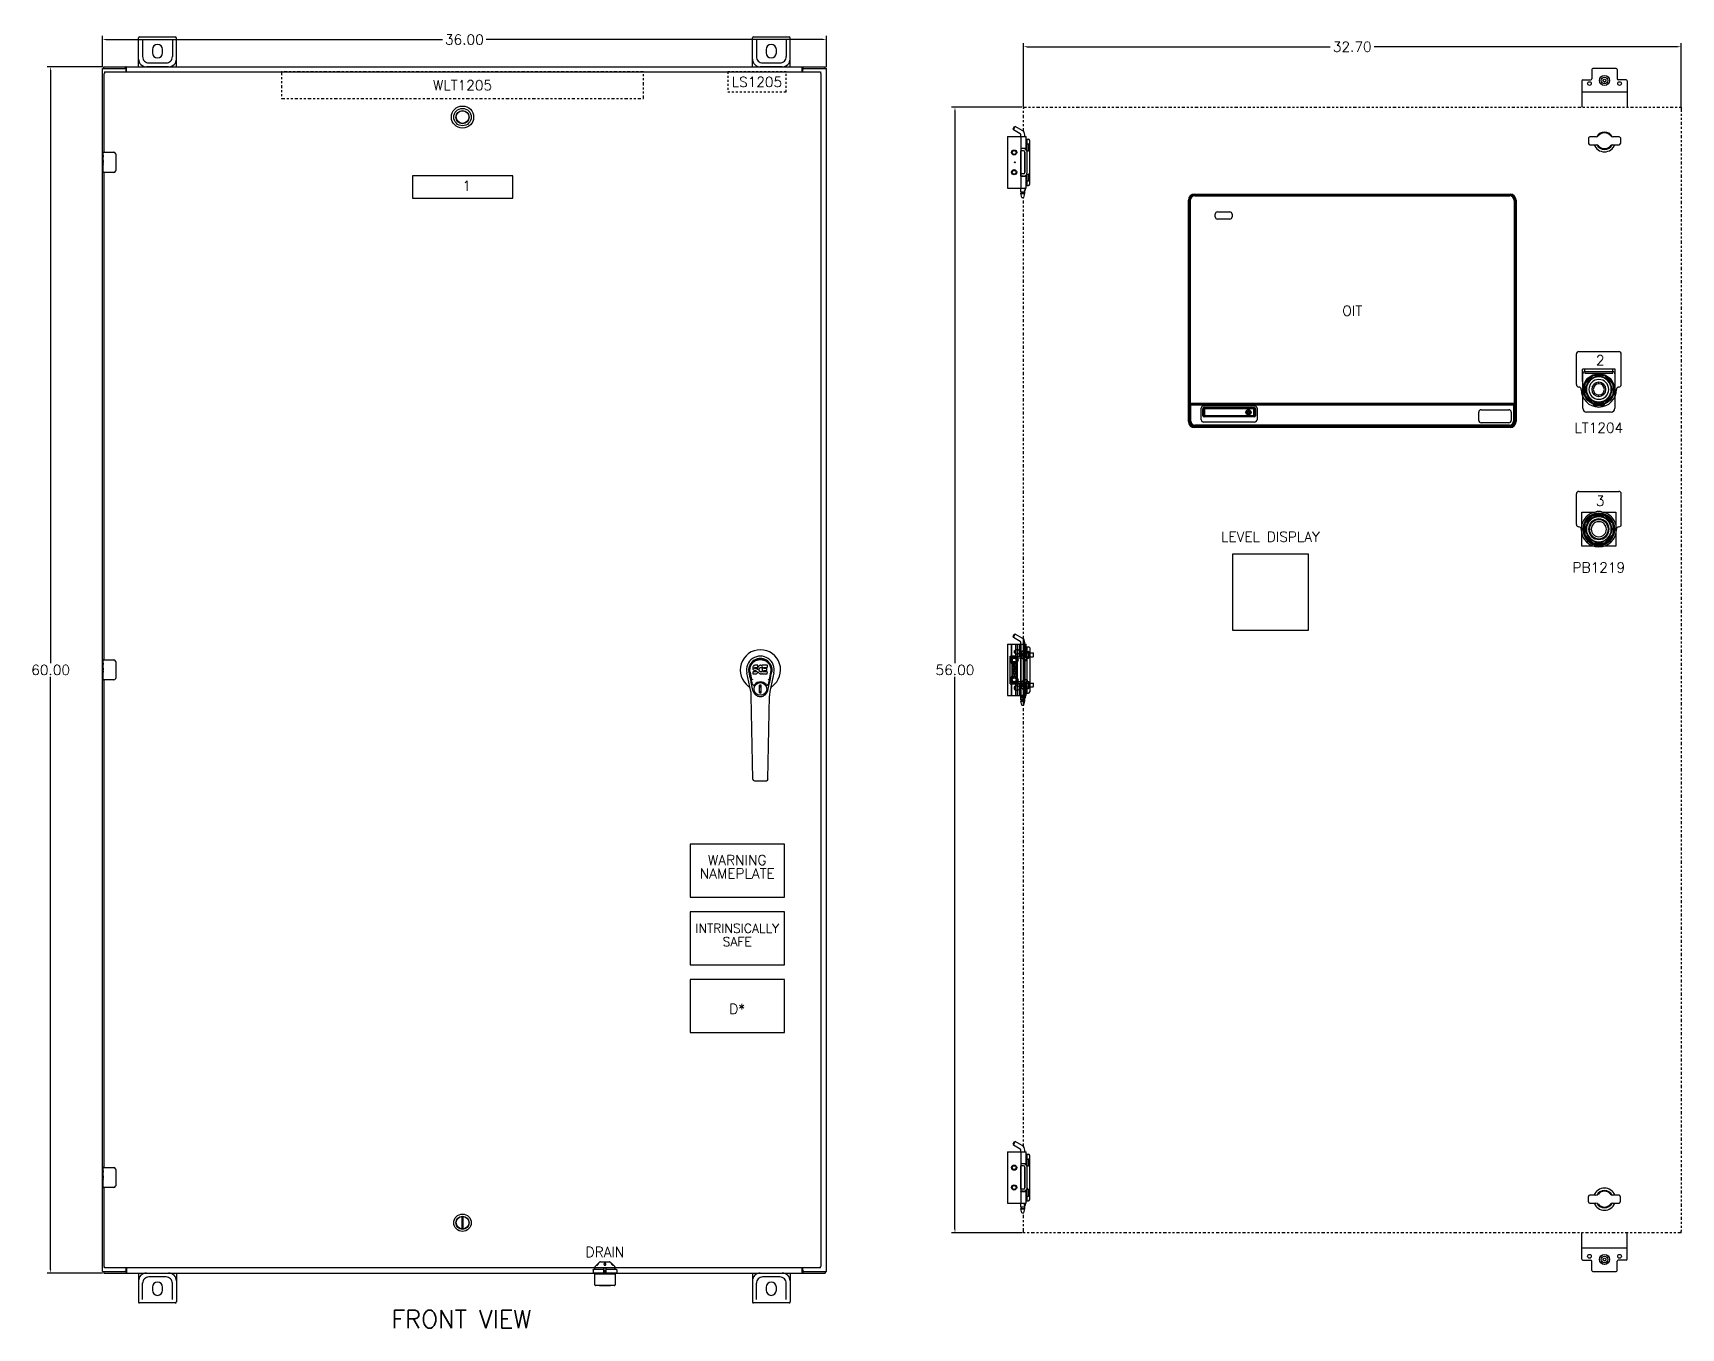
# Model space of a CAD drawing. Header units: inches. Extents: x -89 to 114, y 2 to 66.
# Drawn here: x 0.4 to 82.4, y 1.8 to 66.3 of the extents above; entities that cross this region are included whole.
import ezdxf
from ezdxf.enums import TextEntityAlignment as Align

# ---------------------------------------------------------------- set-up
doc = ezdxf.new("R2010")
doc.units = ezdxf.units.IN
doc.header["$LTSCALE"] = 0.25
doc.header["$MEASUREMENT"] = 0
doc.linetypes.add('HIDDEN2', pattern=[0.1875, 0.125, -0.0625])
doc.linetypes.add('PHANTOM2', pattern=[1.25, 0.625, -0.125, 0.125, -0.125, 0.125, -0.125])
for name, color, linetype in [('PNPD', 7, 'Continuous'), ('PNPG', 72, 'Continuous'), ('PSYMS', 7, 'Continuous'), ('PTAG', 150, 'Continuous')]:
    doc.layers.add(name, color=color, linetype=linetype)
doc.styles.get("Standard").update_dxf_attribs({"font": 'romans.shx'})
doc.styles.add('WD', font='romans.shx')
doc.dimstyles.get("Standard").update_dxf_attribs({"dimtxt": 0.18, "dimasz": 0.18, "dimexe": 0.18, "dimexo": 0.0625, "dimgap": 0.09, "dimtad": 0, "dimtih": 1, "dimtoh": 1, "dimdec": 4, "dimzin": 0, "dimdsep": 46, "dimtxsty": 'Standard', "dimcen": 0.09, "dimadec": 0, "dimazin": 0, "dimtfac": 1, "dimtdec": 4, "dimtofl": 0, "dimtmove": 0, "dimatfit": 3, "dimfxl": 1, "dimtolj": 1, "dimtzin": 0, "dimarcsym": 0})

msp = doc.modelspace()

# ---------------------------------------------------------------- texts
at = {"layer": 'PSYMS', "char_height": 0.5, "attachment_point": 1}
for s, insert in [('\\W1.00;1', (21.788, 58.901)), ('2', (78.149, 50.229)), ('3', (78.149, 43.236))]:
    msp.add_mtext_dynamic_manual_height_columns(s, width=0.15034, gutter_width=0.5, heights=[0], dxfattribs=dict(at, insert=insert))

# ---------------------------------------------------------------- blocks, each defined once
blk = doc.blocks.new('FRONT')
at = {"linetype": 'Continuous'}
for p, q in [((3.881, 4.647), (3.881, 64.497)), ((3.881, 64.497), (4.996, 64.497)), ((3.944, 64.497), (3.944, 64.572)), ((3.944, 64.572), (39.818, 64.572)), ((3.976, 60.322), (3.976, 64.247)), ((3.976, 64.247), (3.989, 64.247)), ((3.989, 64.322), (3.989, 64.247)), ((3.989, 64.322), (39.588, 64.322)), ((4.996, 64.497), (5.053, 64.497)), ((5.053, 64.497), (5.053, 64.572)), ((5.056, 64.322), (5.056, 64.437)), ((5.083, 64.322), (5.083, 64.529)), ((38.679, 64.322), (38.679, 64.529)), ((38.706, 64.322), (38.706, 64.437)), ((38.709, 64.497), (38.709, 64.572)), ((38.709, 64.497), (38.766, 64.497)), ((38.766, 64.497), (39.881, 64.497)), ((39.588, 64.322), (39.588, 64.247)), ((39.601, 64.247), (39.588, 64.247)), ((39.601, 64.247), (39.601, 4.897)), ((39.818, 64.497), (39.818, 64.572)), ((39.881, 4.647), (39.881, 64.497)), ((3.916, 60.163), (3.916, 60.307)), ((3.916, 59.907), (3.916, 60.16)), ((3.925, 60.105), (3.916, 60.105)), ((3.916, 59.937), (3.926, 59.937)), ((3.916, 59.337), (3.916, 59.905)), ((3.919, 59.875), (3.916, 59.875)), ((3.926, 59.937), (3.926, 60.094)), ((3.931, 60.322), (4.441, 60.322)), ((4.541, 60.222), (4.541, 59.422)), ((3.916, 59.743), (3.925, 59.743)), ((3.916, 59.707), (3.926, 59.707)), ((3.916, 59.644), (3.926, 59.644)), ((3.916, 59.476), (3.926, 59.476)), ((3.926, 59.754), (3.926, 59.807)), ((3.926, 59.476), (3.926, 59.707)), ((4.441, 59.322), (3.931, 59.322)), ((3.976, 35.072), (3.976, 59.322)), ((3.916, 34.913), (3.916, 35.057)), ((3.916, 34.657), (3.916, 34.91)), ((3.925, 34.855), (3.916, 34.855)), ((3.916, 34.687), (3.926, 34.687)), ((3.916, 34.087), (3.916, 34.655)), ((3.919, 34.625), (3.916, 34.625)), ((3.916, 34.493), (3.925, 34.493)), ((3.916, 34.457), (3.926, 34.457)), ((3.926, 34.687), (3.926, 34.844)), ((3.926, 34.504), (3.926, 34.557)), ((3.926, 34.226), (3.926, 34.457)), ((3.931, 35.072), (4.441, 35.072)), ((4.541, 34.972), (4.541, 34.172)), ((36.124, 33.503), (35.927, 34.429)), ((36.037, 34.474), (36.038, 34.467)), ((36.04, 34.458), (36.039, 34.461)), ((36.041, 34.455), (36.04, 34.458)), ((36.042, 34.448), (36.041, 34.455)), ((36.045, 34.433), (36.042, 34.448)), ((36.1, 34.177), (36.044, 34.454)), ((36.047, 34.424), (36.045, 34.433)), ((36.047, 34.424), (36.129, 34.039)), ((36.089, 34.463), (36.146, 34.184)), ((36.225, 34.699), (36.224, 34.674)), ((36.225, 34.674), (36.224, 34.674)), ((36.224, 34.674), (36.225, 34.649)), ((36.23, 34.724), (36.225, 34.699)), ((36.226, 34.699), (36.225, 34.699)), ((36.226, 34.649), (36.225, 34.649)), ((36.225, 34.649), (36.23, 34.624)), ((36.24, 34.749), (36.23, 34.724)), ((36.231, 34.724), (36.23, 34.724)), ((36.23, 34.624), (36.23, 34.624)), ((36.23, 34.624), (36.239, 34.601)), ((36.238, 34.474), (36.23, 34.466)), ((36.231, 34.465), (36.23, 34.466)), ((36.23, 34.466), (36.232, 34.386)), ((36.3, 34.474), (36.238, 34.474)), ((36.238, 34.473), (36.238, 34.474)), ((36.24, 34.601), (36.239, 34.601)), ((36.239, 34.601), (36.253, 34.579)), ((36.255, 34.771), (36.24, 34.749)), ((36.241, 34.749), (36.24, 34.749)), ((36.254, 34.58), (36.253, 34.579)), ((36.253, 34.579), (36.271, 34.561)), ((36.265, 34.78), (36.255, 34.771)), ((36.255, 34.77), (36.255, 34.771)), ((36.276, 34.788), (36.265, 34.78)), ((36.265, 34.78), (36.265, 34.78)), ((36.271, 34.561), (36.292, 34.547)), ((36.271, 34.561), (36.271, 34.561)), ((36.299, 34.799), (36.276, 34.788)), ((36.276, 34.787), (36.276, 34.788)), ((36.293, 34.548), (36.292, 34.547)), ((36.292, 34.547), (36.305, 34.542)), ((36.325, 34.807), (36.299, 34.799)), ((36.299, 34.798), (36.299, 34.799)), ((36.36, 34.475), (36.3, 34.474)), ((36.3, 34.474), (36.3, 34.473)), ((36.3, 34.474), (36.3, 34.474)), ((36.305, 34.543), (36.305, 34.542)), ((36.305, 34.542), (36.318, 34.54)), ((36.314, 34.677), (36.315, 34.676)), ((36.314, 34.663), (36.315, 34.676)), ((36.314, 34.663), (36.314, 34.663)), ((36.315, 34.657), (36.314, 34.663)), ((36.314, 34.656), (36.315, 34.657)), ((36.315, 34.676), (36.317, 34.69)), ((36.316, 34.652), (36.315, 34.657)), ((36.315, 34.652), (36.316, 34.652)), ((36.316, 34.69), (36.317, 34.69)), ((36.319, 34.648), (36.316, 34.652)), ((36.317, 34.69), (36.319, 34.693)), ((36.318, 34.693), (36.319, 34.693)), ((36.318, 34.648), (36.319, 34.648)), ((36.318, 34.541), (36.318, 34.54)), ((36.366, 34.54), (36.318, 34.54)), ((36.319, 34.693), (36.321, 34.695)), ((36.322, 34.646), (36.319, 34.648)), ((36.321, 34.695), (36.333, 34.698)), ((36.321, 34.695), (36.321, 34.695)), ((36.334, 34.642), (36.322, 34.646)), ((36.322, 34.645), (36.322, 34.646)), ((36.478, 34.807), (36.325, 34.807)), ((36.325, 34.806), (36.325, 34.807)), ((36.332, 34.699), (36.333, 34.698)), ((36.333, 34.698), (36.346, 34.699)), ((36.357, 34.643), (36.334, 34.642)), ((36.334, 34.642), (36.334, 34.642)), ((36.346, 34.703), (36.346, 34.702)), ((36.346, 34.7), (36.346, 34.699)), ((36.346, 34.699), (36.459, 34.699)), ((36.382, 34.642), (36.357, 34.643)), ((36.357, 34.642), (36.357, 34.643)), ((36.357, 34.642), (36.357, 34.642)), ((36.374, 34.476), (36.36, 34.475)), ((36.361, 34.474), (36.36, 34.475)), ((36.361, 34.474), (36.361, 34.473)), ((36.366, 34.54), (36.372, 34.539)), ((36.366, 34.54), (36.366, 34.54)), ((36.372, 34.54), (36.372, 34.539)), ((36.372, 34.539), (36.377, 34.538)), ((36.379, 34.478), (36.374, 34.476)), ((36.374, 34.475), (36.374, 34.476)), ((36.377, 34.538), (36.382, 34.534)), ((36.377, 34.538), (36.377, 34.538)), ((36.383, 34.482), (36.379, 34.478)), ((36.379, 34.478), (36.379, 34.478)), ((36.407, 34.636), (36.382, 34.642)), ((36.382, 34.641), (36.382, 34.642)), ((36.382, 34.535), (36.382, 34.534)), ((36.382, 34.534), (36.385, 34.53)), ((36.391, 34.493), (36.383, 34.482)), ((36.384, 34.482), (36.383, 34.482)), ((36.386, 34.53), (36.385, 34.53)), ((36.385, 34.53), (36.391, 34.518)), ((36.392, 34.518), (36.391, 34.518)), ((36.391, 34.518), (36.394, 34.505)), ((36.393, 34.499), (36.391, 34.493)), ((36.392, 34.493), (36.391, 34.493)), ((36.394, 34.505), (36.393, 34.499)), ((36.394, 34.499), (36.393, 34.499)), ((36.394, 34.505), (36.394, 34.505)), ((36.42, 34.631), (36.407, 34.636)), ((36.407, 34.636), (36.407, 34.636)), ((36.419, 34.63), (36.42, 34.631)), ((36.431, 34.623), (36.42, 34.631)), ((36.43, 34.622), (36.431, 34.623)), ((36.449, 34.604), (36.431, 34.623)), ((36.448, 34.604), (36.449, 34.604)), ((36.458, 34.59), (36.449, 34.604)), ((36.449, 34.416), (36.456, 34.427)), ((36.456, 34.427), (36.462, 34.438)), ((36.456, 34.427), (36.456, 34.427)), ((36.462, 34.632), (36.458, 34.59)), ((36.458, 34.588), (36.458, 34.59)), ((36.459, 34.702), (36.459, 34.703)), ((36.459, 34.699), (36.471, 34.701)), ((36.459, 34.7), (36.459, 34.699)), ((36.465, 34.655), (36.462, 34.632)), ((36.462, 34.632), (36.462, 34.632)), ((36.462, 34.438), (36.471, 34.461)), ((36.462, 34.438), (36.462, 34.438)), ((36.471, 34.677), (36.465, 34.655)), ((36.466, 34.655), (36.465, 34.655)), ((36.471, 34.701), (36.476, 34.713)), ((36.471, 34.701), (36.471, 34.701)), ((36.48, 34.699), (36.471, 34.677)), ((36.472, 34.677), (36.471, 34.677)), ((36.471, 34.461), (36.478, 34.485)), ((36.471, 34.461), (36.471, 34.461)), ((36.475, 34.713), (36.476, 34.713)), ((36.476, 34.713), (36.478, 34.728)), ((36.477, 34.806), (36.478, 34.807)), ((36.477, 34.728), (36.478, 34.728)), ((36.477, 34.5), (36.477, 34.501)), ((36.477, 34.499), (36.477, 34.5)), ((36.477, 34.498), (36.477, 34.499)), ((36.477, 34.498), (36.477, 34.498)), ((36.478, 34.497), (36.477, 34.498)), ((36.479, 34.752), (36.478, 34.807)), ((36.478, 34.752), (36.479, 34.752)), ((36.478, 34.728), (36.479, 34.752)), ((36.478, 34.496), (36.478, 34.497)), ((36.478, 34.496), (36.478, 34.496)), ((36.479, 34.491), (36.478, 34.493)), ((36.478, 34.485), (36.479, 34.491)), ((36.478, 34.485), (36.478, 34.485)), ((36.479, 34.491), (36.498, 34.457)), ((36.491, 34.72), (36.48, 34.699)), ((36.481, 34.699), (36.48, 34.699)), ((36.504, 34.739), (36.491, 34.72)), ((36.492, 34.72), (36.491, 34.72)), ((36.498, 34.457), (36.498, 34.457)), ((36.498, 34.457), (36.511, 34.438)), ((36.52, 34.757), (36.504, 34.739)), ((36.505, 34.739), (36.504, 34.739)), ((36.511, 34.438), (36.511, 34.438)), ((36.511, 34.438), (36.526, 34.421)), ((36.537, 34.773), (36.52, 34.757)), ((36.52, 34.756), (36.52, 34.757)), ((36.556, 34.788), (36.537, 34.773)), ((36.537, 34.773), (36.537, 34.773)), ((36.543, 34.575), (36.544, 34.602)), ((36.543, 34.575), (36.543, 34.575)), ((36.544, 34.563), (36.543, 34.575)), ((36.544, 34.602), (36.548, 34.627)), ((36.544, 34.602), (36.544, 34.602)), ((36.544, 34.563), (36.544, 34.563)), ((36.547, 34.551), (36.544, 34.563)), ((36.546, 34.551), (36.547, 34.551)), ((36.547, 34.627), (36.548, 34.627)), ((36.556, 34.527), (36.547, 34.551)), ((36.548, 34.627), (36.551, 34.638)), ((36.551, 34.638), (36.557, 34.649)), ((36.551, 34.638), (36.551, 34.638)), ((36.579, 34.798), (36.556, 34.788)), ((36.557, 34.787), (36.556, 34.788)), ((36.556, 34.649), (36.557, 34.649)), ((36.556, 34.527), (36.556, 34.527)), ((36.569, 34.505), (36.556, 34.527)), ((36.557, 34.649), (36.571, 34.671)), ((36.568, 34.505), (36.569, 34.505)), ((36.576, 34.496), (36.569, 34.505)), ((36.57, 34.671), (36.571, 34.671)), ((36.571, 34.671), (36.578, 34.68)), ((36.576, 34.495), (36.576, 34.496)), ((36.586, 34.487), (36.576, 34.496)), ((36.578, 34.68), (36.587, 34.686)), ((36.578, 34.68), (36.578, 34.68)), ((36.602, 34.803), (36.579, 34.798)), ((36.579, 34.797), (36.579, 34.798)), ((36.585, 34.487), (36.586, 34.487)), ((36.586, 34.686), (36.587, 34.686)), ((36.596, 34.48), (36.586, 34.487)), ((36.587, 34.686), (36.61, 34.695)), ((36.607, 34.476), (36.596, 34.48)), ((36.596, 34.48), (36.596, 34.48)), ((36.626, 34.805), (36.602, 34.803)), ((36.603, 34.802), (36.602, 34.803)), ((36.619, 34.474), (36.607, 34.476)), ((36.607, 34.475), (36.607, 34.476)), ((36.61, 34.695), (36.621, 34.698)), ((36.61, 34.696), (36.61, 34.695)), ((36.619, 34.474), (36.632, 34.473)), ((36.619, 34.473), (36.619, 34.474)), ((36.621, 34.699), (36.621, 34.698)), ((36.621, 34.698), (36.632, 34.698)), ((36.626, 34.805), (36.65, 34.805)), ((36.626, 34.805), (36.626, 34.805)), ((36.626, 34.804), (36.626, 34.805)), ((36.632, 34.699), (36.632, 34.698)), ((36.632, 34.698), (36.643, 34.695)), ((36.644, 34.475), (36.632, 34.473)), ((36.632, 34.473), (36.632, 34.473)), ((36.632, 34.472), (36.632, 34.473)), ((36.643, 34.696), (36.643, 34.695)), ((36.643, 34.695), (36.655, 34.691)), ((36.656, 34.479), (36.644, 34.475)), ((36.644, 34.475), (36.644, 34.475)), ((36.663, 34.803), (36.65, 34.805)), ((36.65, 34.804), (36.65, 34.805)), ((36.655, 34.691), (36.655, 34.691)), ((36.667, 34.484), (36.656, 34.479)), ((36.656, 34.478), (36.656, 34.479)), ((36.676, 34.799), (36.663, 34.803)), ((36.663, 34.802), (36.663, 34.803)), ((36.677, 34.491), (36.667, 34.484)), ((36.667, 34.484), (36.667, 34.484)), ((36.674, 34.699), (36.689, 34.736)), ((36.675, 34.798), (36.676, 34.799)), ((36.688, 34.791), (36.676, 34.799)), ((36.678, 34.491), (36.677, 34.491)), ((36.936, 34.805), (36.688, 34.805)), ((36.688, 34.804), (36.688, 34.805)), ((36.688, 34.805), (36.688, 34.791)), ((36.688, 34.791), (36.688, 34.79)), ((36.69, 34.741), (36.689, 34.74)), ((36.689, 34.74), (36.689, 34.74)), ((36.689, 34.739), (36.689, 34.736)), ((36.689, 34.736), (36.693, 34.489)), ((36.691, 34.747), (36.69, 34.745)), ((36.69, 34.745), (36.69, 34.744)), ((36.69, 34.744), (36.69, 34.743)), ((36.69, 34.743), (36.69, 34.742)), ((36.69, 34.742), (36.69, 34.741)), ((36.691, 34.75), (36.691, 34.749)), ((36.691, 34.749), (36.691, 34.747)), ((36.693, 34.489), (36.693, 34.488)), ((36.694, 34.486), (36.693, 34.488)), ((36.696, 34.481), (36.695, 34.483)), ((36.776, 34.47), (36.777, 34.471)), ((36.777, 34.471), (36.778, 34.544)), ((36.937, 34.471), (36.777, 34.471)), ((36.778, 34.642), (36.779, 34.642)), ((36.778, 34.544), (36.905, 34.544)), ((36.778, 34.544), (36.778, 34.544)), ((36.779, 34.7), (36.78, 34.699)), ((36.779, 34.642), (36.78, 34.699)), ((36.905, 34.642), (36.779, 34.642)), ((36.78, 34.699), (36.936, 34.699)), ((36.917, 34.555), (36.919, 34.629)), ((36.946, 34.388), (36.947, 34.46)), ((36.951, 34.714), (36.952, 34.788)), ((37.112, 34.463), (37.055, 34.184)), ((37.073, 34.039), (37.155, 34.424)), ((37.275, 34.429), (37.077, 33.503)), ((37.101, 34.177), (37.158, 34.454)), ((37.16, 34.448), (37.161, 34.456)), ((37.161, 34.456), (37.162, 34.458)), ((37.162, 34.461), (37.164, 34.469)), ((37.162, 34.458), (37.162, 34.461)), ((37.164, 34.469), (37.165, 34.474)), ((37.165, 34.474), (37.164, 34.467)), ((3.916, 34.394), (3.926, 34.394)), ((3.916, 34.226), (3.926, 34.226)), ((4.441, 34.072), (3.931, 34.072)), ((3.976, 9.822), (3.976, 34.072)), ((36.233, 33.549), (36.145, 33.964)), ((36.167, 34.08), (36.165, 34.08)), ((36.214, 33.864), (36.199, 33.933)), ((36.232, 34.387), (36.232, 34.386)), ((36.232, 34.386), (36.239, 34.379)), ((36.239, 34.379), (36.385, 34.379)), ((36.239, 34.379), (36.239, 34.379)), ((36.321, 33.775), (36.325, 33.775)), ((36.385, 34.381), (36.385, 34.383)), ((36.385, 34.379), (36.398, 34.381)), ((36.385, 34.379), (36.385, 34.379)), ((36.398, 34.381), (36.41, 34.385)), ((36.398, 34.381), (36.398, 34.381)), ((36.41, 34.385), (36.431, 34.399)), ((36.41, 34.385), (36.41, 34.385)), ((36.431, 34.399), (36.449, 34.416)), ((36.431, 34.4), (36.431, 34.399)), ((36.448, 34.417), (36.449, 34.416)), ((36.453, 33.908), (36.453, 33.903)), ((36.527, 34.422), (36.526, 34.421)), ((36.526, 34.421), (36.543, 34.406)), ((36.543, 34.406), (36.562, 34.392)), ((36.544, 34.406), (36.543, 34.406)), ((36.646, 33.814), (36.556, 33.814)), ((36.556, 33.44), (36.556, 33.814)), ((36.556, 33.775), (36.646, 33.775)), ((36.562, 34.393), (36.562, 34.392)), ((36.562, 34.392), (36.572, 34.387)), ((36.572, 34.387), (36.583, 34.383)), ((36.572, 34.387), (36.572, 34.387)), ((36.583, 34.383), (36.605, 34.377)), ((36.583, 34.383), (36.583, 34.383)), ((36.606, 34.378), (36.605, 34.377)), ((36.605, 34.377), (36.628, 34.375)), ((36.607, 33.775), (36.607, 33.696)), ((36.646, 33.696), (36.607, 33.696)), ((36.628, 34.379), (36.628, 34.375)), ((36.628, 34.375), (36.651, 34.378)), ((36.628, 34.375), (36.628, 34.375)), ((36.646, 33.44), (36.646, 33.814)), ((36.651, 34.378), (36.674, 34.385)), ((36.651, 34.378), (36.651, 34.378)), ((36.673, 34.385), (36.674, 34.385)), ((36.674, 34.385), (36.692, 34.396)), ((36.692, 34.397), (36.692, 34.396)), ((36.692, 34.396), (36.697, 34.396)), ((36.697, 34.397), (36.697, 34.396)), ((36.697, 34.396), (36.697, 34.388)), ((36.706, 34.379), (36.937, 34.379)), ((36.749, 33.908), (36.749, 33.903)), ((36.877, 33.775), (36.881, 33.775)), ((36.969, 33.549), (37.05, 33.932)), ((37.003, 33.933), (36.988, 33.864)), ((37.034, 34.08), (37.036, 34.08)), ((37.062, 33.986), (37.05, 33.932)), ((37.073, 34.039), (37.062, 33.986)), ((36.222, 29.138), (36.15, 33.277)), ((36.321, 33.48), (36.325, 33.48)), ((36.453, 33.347), (36.453, 33.352)), ((36.462, 33.274), (36.459, 33.28)), ((36.466, 33.277), (36.466, 33.272)), ((36.469, 33.274), (36.47, 33.271)), ((36.546, 33.256), (36.525, 33.255)), ((36.646, 33.48), (36.556, 33.48)), ((36.556, 33.44), (36.646, 33.44)), ((36.601, 33.251), (36.601, 33.248)), ((36.677, 33.255), (36.656, 33.256)), ((36.732, 33.271), (36.732, 33.274)), ((36.736, 33.277), (36.736, 33.272)), ((36.742, 33.28), (36.74, 33.274)), ((36.749, 33.347), (36.749, 33.352)), ((36.877, 33.48), (36.881, 33.48)), ((36.979, 29.138), (37.052, 33.277)), ((36.301, 29.06), (36.901, 29.06)), ((3.916, 9.663), (3.916, 9.807)), ((3.916, 9.407), (3.916, 9.66)), ((3.925, 9.605), (3.916, 9.605)), ((3.916, 9.437), (3.926, 9.437)), ((3.916, 8.837), (3.916, 9.405)), ((3.919, 9.375), (3.916, 9.375)), ((3.916, 9.243), (3.925, 9.243)), ((3.916, 9.207), (3.926, 9.207)), ((3.916, 9.144), (3.926, 9.144)), ((3.926, 9.437), (3.926, 9.594)), ((3.926, 9.254), (3.926, 9.307)), ((3.926, 8.976), (3.926, 9.207)), ((3.931, 9.822), (4.441, 9.822)), ((4.541, 9.722), (4.541, 8.922)), ((3.916, 8.976), (3.926, 8.976)), ((4.441, 8.822), (3.931, 8.822)), ((3.976, 4.897), (3.976, 8.822)), ((21.749, 7.385), (21.749, 6.76)), ((21.828, 6.76), (21.828, 7.385)), ((3.881, 4.647), (4.996, 4.647)), ((3.944, 4.647), (3.944, 4.572)), ((3.944, 4.572), (39.818, 4.572)), ((3.976, 4.897), (3.989, 4.897)), ((3.989, 4.822), (3.989, 4.897)), ((39.588, 4.822), (3.989, 4.822)), ((5.053, 4.647), (4.996, 4.647)), ((5.053, 4.647), (5.053, 4.572)), ((5.056, 4.707), (5.056, 4.822)), ((5.083, 4.822), (5.083, 4.615)), ((38.679, 4.615), (38.679, 4.822)), ((38.706, 4.707), (38.706, 4.822)), ((38.766, 4.647), (38.709, 4.647)), ((38.709, 4.647), (38.709, 4.572)), ((38.766, 4.647), (39.881, 4.647)), ((39.601, 4.897), (39.588, 4.897)), ((39.588, 4.822), (39.588, 4.897)), ((39.818, 4.647), (39.818, 4.572))]:
    blk.add_line(p, q, dxfattribs=at)
for points in [[(5.072, 64.551), (5.071, 64.553), (5.07, 64.556), (5.069, 64.558), (5.068, 64.56), (5.067, 64.562), (5.066, 64.564), (5.064, 64.565), (5.063, 64.567), (5.062, 64.568), (5.061, 64.569), (5.06, 64.57), (5.058, 64.571), (5.057, 64.572), (5.056, 64.572), (5.055, 64.572), (5.053, 64.572)], [(5.083, 64.476), (5.082, 64.476), (5.081, 64.476), (5.079, 64.476), (5.078, 64.477), (5.077, 64.477), (5.076, 64.477), (5.075, 64.478), (5.073, 64.479), (5.072, 64.48), (5.071, 64.481), (5.07, 64.482), (5.069, 64.483), (5.068, 64.484), (5.067, 64.486), (5.066, 64.487), (5.065, 64.489), (5.064, 64.49), (5.062, 64.491), (5.061, 64.493), (5.06, 64.494), (5.059, 64.495), (5.058, 64.496), (5.057, 64.497), (5.056, 64.497), (5.054, 64.497), (5.053, 64.497)], [(5.083, 64.529), (5.082, 64.53), (5.081, 64.532), (5.08, 64.534), (5.079, 64.536), (5.078, 64.538), (5.076, 64.541), (5.075, 64.543), (5.074, 64.546), (5.072, 64.551)], [(38.679, 64.529), (38.681, 64.53), (38.682, 64.532), (38.683, 64.534), (38.684, 64.536), (38.685, 64.538), (38.686, 64.541), (38.687, 64.543), (38.689, 64.546)], [(38.679, 64.476), (38.681, 64.476), (38.682, 64.476), (38.683, 64.476), (38.685, 64.477), (38.686, 64.477), (38.687, 64.477), (38.688, 64.478), (38.689, 64.479), (38.691, 64.48), (38.692, 64.481), (38.693, 64.482), (38.694, 64.483), (38.695, 64.484), (38.696, 64.486), (38.697, 64.487), (38.698, 64.489), (38.699, 64.49), (38.7, 64.491), (38.701, 64.493), (38.703, 64.494), (38.704, 64.495), (38.705, 64.496), (38.706, 64.497), (38.707, 64.497), (38.708, 64.497), (38.709, 64.497)], [(38.689, 64.546), (38.691, 64.551), (38.692, 64.553), (38.693, 64.556), (38.694, 64.558), (38.695, 64.56), (38.696, 64.562), (38.697, 64.564), (38.698, 64.565), (38.7, 64.567), (38.701, 64.568), (38.702, 64.569), (38.703, 64.57), (38.704, 64.571), (38.706, 64.572), (38.707, 64.572), (38.708, 64.572), (38.709, 64.572)], [(3.916, 60.163), (3.916, 60.16), (3.917, 60.156), (3.917, 60.151), (3.919, 60.144), (3.92, 60.137), (3.921, 60.13), (3.923, 60.121), (3.924, 60.113)], [(3.916, 59.907), (3.916, 59.9), (3.917, 59.893), (3.918, 59.884), (3.919, 59.876)], [(3.919, 59.876), (3.922, 59.849), (3.923, 59.84), (3.924, 59.831), (3.925, 59.822), (3.925, 59.814), (3.926, 59.807)], [(3.924, 60.113), (3.925, 60.104), (3.926, 60.094)], [(4.534, 60.258), (4.536, 60.253), (4.538, 60.247), (4.539, 60.241), (4.54, 60.235), (4.541, 60.229), (4.541, 60.222)], [(3.926, 59.754), (3.926, 59.748), (3.925, 59.742), (3.925, 59.735), (3.924, 59.729), (3.923, 59.724), (3.923, 59.718)], [(4.541, 59.422), (4.541, 59.416), (4.54, 59.41), (4.539, 59.404), (4.538, 59.398), (4.536, 59.392), (4.534, 59.386)], [(3.916, 34.913), (3.916, 34.91), (3.917, 34.906), (3.917, 34.901), (3.919, 34.894), (3.92, 34.887), (3.921, 34.88), (3.923, 34.871), (3.924, 34.863)], [(3.916, 34.657), (3.916, 34.65), (3.917, 34.643), (3.918, 34.634), (3.919, 34.626)], [(3.919, 34.626), (3.922, 34.599), (3.923, 34.59), (3.924, 34.581), (3.925, 34.572), (3.925, 34.564), (3.926, 34.557)], [(3.926, 34.504), (3.926, 34.498), (3.925, 34.492), (3.925, 34.485), (3.924, 34.479), (3.923, 34.474), (3.923, 34.468)], [(3.924, 34.863), (3.925, 34.854), (3.926, 34.844)], [(4.534, 35.008), (4.536, 35.003), (4.538, 34.997), (4.539, 34.991), (4.54, 34.985), (4.541, 34.979), (4.541, 34.972)], [(36.037, 34.474), (36.036, 34.481), (36.035, 34.487), (36.034, 34.493), (36.033, 34.5), (36.032, 34.506), (36.031, 34.512)], [(36.044, 34.454), (36.036, 34.506), (36.032, 34.558), (36.034, 34.608), (36.04, 34.657), (36.049, 34.704), (36.062, 34.75), (36.079, 34.793), (36.099, 34.834), (36.121, 34.873), (36.146, 34.909), (36.174, 34.943), (36.203, 34.973), (36.234, 35.001), (36.265, 35.026), (36.297, 35.048), (36.33, 35.067), (36.363, 35.084), (36.396, 35.098), (36.43, 35.11), (36.464, 35.119), (36.498, 35.126), (36.532, 35.132), (36.566, 35.135), (36.601, 35.136)], [(36.039, 34.461), (36.037, 34.473), (36.037, 34.474)], [(36.089, 34.463), (36.082, 34.509), (36.079, 34.555), (36.08, 34.601), (36.085, 34.648), (36.095, 34.694), (36.108, 34.739), (36.125, 34.782), (36.145, 34.822), (36.168, 34.86), (36.194, 34.894), (36.221, 34.925), (36.249, 34.953), (36.279, 34.978), (36.309, 35), (36.34, 35.02), (36.372, 35.037), (36.404, 35.051), (36.437, 35.063), (36.469, 35.073), (36.502, 35.08), (36.535, 35.085), (36.567, 35.088), (36.6, 35.089), (36.632, 35.088), (36.665, 35.085), (36.697, 35.08), (36.73, 35.073), (36.762, 35.064), (36.794, 35.052), (36.826, 35.038), (36.858, 35.022), (36.889, 35.003), (36.92, 34.981), (36.95, 34.956), (36.978, 34.928), (37.006, 34.897), (37.031, 34.863), (37.054, 34.826), (37.075, 34.785), (37.093, 34.742), (37.107, 34.697), (37.116, 34.651)], [(36.225, 34.674), (36.225, 34.675), (36.225, 34.675), (36.225, 34.675), (36.226, 34.675), (36.226, 34.676), (36.227, 34.676)], [(36.226, 34.699), (36.226, 34.699), (36.226, 34.7), (36.227, 34.7), (36.227, 34.7), (36.228, 34.7), (36.228, 34.7)], [(36.226, 34.649), (36.226, 34.65), (36.226, 34.65), (36.226, 34.65), (36.227, 34.651), (36.227, 34.651), (36.228, 34.651)], [(36.23, 34.625), (36.23, 34.625), (36.231, 34.625), (36.231, 34.626), (36.231, 34.626), (36.232, 34.626), (36.232, 34.626)], [(36.231, 34.724), (36.231, 34.724), (36.231, 34.725), (36.232, 34.725), (36.232, 34.725), (36.233, 34.725), (36.233, 34.725)], [(36.231, 34.466), (36.231, 34.466), (36.231, 34.466), (36.232, 34.466), (36.232, 34.466), (36.232, 34.466), (36.233, 34.466)], [(36.238, 34.473), (36.239, 34.473), (36.239, 34.473), (36.239, 34.473), (36.239, 34.473), (36.239, 34.473), (36.239, 34.472)], [(36.24, 34.601), (36.24, 34.601), (36.24, 34.602), (36.24, 34.602), (36.24, 34.603), (36.241, 34.603), (36.241, 34.603)], [(36.241, 34.749), (36.241, 34.749), (36.241, 34.749), (36.241, 34.749), (36.242, 34.749), (36.242, 34.749), (36.242, 34.749)], [(36.254, 34.58), (36.253, 34.58), (36.253, 34.58), (36.254, 34.581), (36.254, 34.581), (36.254, 34.581), (36.254, 34.582), (36.255, 34.582), (36.255, 34.582)], [(36.255, 34.77), (36.256, 34.77), (36.256, 34.771), (36.256, 34.771), (36.256, 34.771), (36.257, 34.77), (36.257, 34.77)], [(36.265, 34.78), (36.265, 34.78), (36.266, 34.78), (36.266, 34.78), (36.266, 34.78), (36.266, 34.78), (36.266, 34.78)], [(36.271, 34.561), (36.271, 34.562), (36.271, 34.562), (36.271, 34.562), (36.271, 34.563), (36.271, 34.563), (36.272, 34.564), (36.272, 34.564), (36.273, 34.564)], [(36.276, 34.787), (36.276, 34.787), (36.277, 34.787), (36.277, 34.787), (36.277, 34.787), (36.277, 34.787), (36.277, 34.787)], [(36.293, 34.548), (36.292, 34.548), (36.292, 34.548), (36.292, 34.548), (36.292, 34.549), (36.293, 34.549), (36.293, 34.55), (36.293, 34.55), (36.293, 34.551)], [(36.299, 34.798), (36.299, 34.798), (36.299, 34.798), (36.3, 34.798), (36.3, 34.798), (36.3, 34.798), (36.3, 34.797)], [(36.305, 34.543), (36.305, 34.543), (36.305, 34.543), (36.305, 34.544), (36.305, 34.544), (36.305, 34.545), (36.305, 34.545), (36.305, 34.546), (36.306, 34.546)], [(36.312, 34.678), (36.313, 34.678), (36.313, 34.678), (36.314, 34.678), (36.314, 34.677), (36.314, 34.677), (36.314, 34.676)], [(36.312, 34.664), (36.312, 34.664), (36.313, 34.664), (36.313, 34.664), (36.313, 34.663), (36.313, 34.663), (36.314, 34.662)], [(36.312, 34.657), (36.312, 34.657), (36.313, 34.657), (36.313, 34.657), (36.314, 34.657), (36.314, 34.657), (36.314, 34.657)], [(36.314, 34.652), (36.314, 34.652), (36.314, 34.652), (36.315, 34.652), (36.315, 34.652), (36.315, 34.652), (36.315, 34.652)], [(36.315, 34.692), (36.315, 34.692), (36.316, 34.691), (36.316, 34.691), (36.316, 34.691), (36.316, 34.69), (36.316, 34.69)], [(36.317, 34.696), (36.317, 34.696), (36.318, 34.695), (36.318, 34.695), (36.318, 34.694), (36.318, 34.694), (36.318, 34.693)], [(36.317, 34.648), (36.317, 34.648), (36.317, 34.648), (36.318, 34.648), (36.318, 34.648), (36.318, 34.648), (36.318, 34.648)], [(36.318, 34.541), (36.318, 34.541), (36.318, 34.541), (36.318, 34.541), (36.318, 34.542), (36.318, 34.543), (36.318, 34.543), (36.318, 34.544), (36.318, 34.544)], [(36.32, 34.699), (36.32, 34.698), (36.321, 34.698), (36.321, 34.697), (36.321, 34.697), (36.321, 34.696), (36.321, 34.696), (36.321, 34.696), (36.321, 34.696)], [(36.321, 34.645), (36.321, 34.645), (36.322, 34.645), (36.322, 34.645), (36.322, 34.645), (36.322, 34.645), (36.322, 34.645)], [(36.325, 34.806), (36.325, 34.806), (36.325, 34.806), (36.325, 34.806), (36.325, 34.806), (36.325, 34.806), (36.325, 34.806)], [(36.332, 34.702), (36.332, 34.702), (36.332, 34.701), (36.332, 34.701), (36.332, 34.7), (36.333, 34.7), (36.333, 34.699), (36.333, 34.699), (36.332, 34.699)], [(36.334, 34.641), (36.334, 34.641), (36.334, 34.641), (36.334, 34.641), (36.334, 34.642), (36.334, 34.642), (36.334, 34.642)], [(36.346, 34.702), (36.346, 34.701), (36.346, 34.701), (36.346, 34.701), (36.346, 34.7), (36.346, 34.7), (36.346, 34.7)], [(36.366, 34.54), (36.366, 34.54), (36.366, 34.541), (36.366, 34.541), (36.366, 34.541), (36.366, 34.542), (36.366, 34.543), (36.366, 34.543), (36.366, 34.544)], [(36.372, 34.54), (36.372, 34.54), (36.372, 34.54), (36.372, 34.54), (36.372, 34.541), (36.372, 34.541), (36.372, 34.542), (36.372, 34.543), (36.373, 34.543)], [(36.374, 34.475), (36.374, 34.475), (36.375, 34.475), (36.375, 34.475), (36.375, 34.475), (36.375, 34.475), (36.375, 34.474)], [(36.377, 34.538), (36.377, 34.538), (36.377, 34.539), (36.377, 34.539), (36.377, 34.539), (36.377, 34.54), (36.378, 34.54), (36.378, 34.541), (36.378, 34.541)], [(36.379, 34.478), (36.379, 34.478), (36.379, 34.478), (36.38, 34.478), (36.38, 34.478), (36.38, 34.477), (36.38, 34.477)], [(36.382, 34.641), (36.382, 34.641), (36.382, 34.641), (36.382, 34.641), (36.382, 34.641), (36.382, 34.641), (36.382, 34.641)], [(36.382, 34.535), (36.382, 34.535), (36.382, 34.535), (36.382, 34.536), (36.382, 34.536), (36.382, 34.536), (36.383, 34.537), (36.383, 34.537), (36.383, 34.537)], [(36.384, 34.482), (36.384, 34.482), (36.384, 34.482), (36.384, 34.482), (36.385, 34.482), (36.385, 34.482), (36.385, 34.482)], [(36.386, 34.53), (36.386, 34.53), (36.386, 34.531), (36.386, 34.531), (36.387, 34.532), (36.387, 34.532), (36.388, 34.532)], [(36.392, 34.518), (36.392, 34.519), (36.392, 34.519), (36.392, 34.519), (36.393, 34.52), (36.393, 34.52), (36.394, 34.52)], [(36.392, 34.493), (36.392, 34.493), (36.392, 34.494), (36.393, 34.494), (36.393, 34.494), (36.393, 34.494), (36.394, 34.494)], [(36.394, 34.505), (36.394, 34.505), (36.395, 34.505), (36.395, 34.506), (36.395, 34.506), (36.396, 34.506), (36.396, 34.506)], [(36.394, 34.499), (36.394, 34.499), (36.394, 34.499), (36.395, 34.499), (36.395, 34.499), (36.395, 34.5), (36.396, 34.5)], [(36.406, 34.635), (36.406, 34.635), (36.406, 34.635), (36.407, 34.636), (36.407, 34.636), (36.407, 34.636), (36.407, 34.636)], [(36.418, 34.63), (36.418, 34.63), (36.419, 34.63), (36.419, 34.63), (36.419, 34.63), (36.419, 34.63), (36.419, 34.63)], [(36.429, 34.622), (36.429, 34.622), (36.429, 34.622), (36.43, 34.622), (36.43, 34.622), (36.43, 34.622), (36.43, 34.622)], [(36.447, 34.604), (36.447, 34.604), (36.447, 34.604), (36.448, 34.604), (36.448, 34.604), (36.448, 34.604), (36.448, 34.604)], [(36.456, 34.427), (36.456, 34.428), (36.456, 34.428), (36.456, 34.429), (36.455, 34.429), (36.455, 34.429), (36.454, 34.43)], [(36.46, 34.583), (36.459, 34.585), (36.459, 34.586), (36.459, 34.587), (36.459, 34.588), (36.458, 34.588)], [(36.459, 34.7), (36.459, 34.7), (36.459, 34.7), (36.459, 34.701), (36.459, 34.701), (36.459, 34.701), (36.459, 34.702)], [(36.461, 34.438), (36.462, 34.439), (36.461, 34.439), (36.461, 34.44), (36.461, 34.44), (36.46, 34.44), (36.46, 34.441)], [(36.464, 34.633), (36.464, 34.633), (36.463, 34.633), (36.463, 34.633), (36.463, 34.633), (36.462, 34.632), (36.462, 34.632)], [(36.468, 34.656), (36.468, 34.656), (36.467, 34.656), (36.467, 34.655), (36.466, 34.655), (36.466, 34.655), (36.466, 34.655)], [(36.471, 34.461), (36.471, 34.462), (36.471, 34.462), (36.47, 34.462), (36.47, 34.463), (36.469, 34.463), (36.469, 34.463)], [(36.471, 34.701), (36.471, 34.702), (36.471, 34.702), (36.471, 34.702), (36.471, 34.703), (36.471, 34.703), (36.47, 34.704), (36.47, 34.704), (36.47, 34.704)], [(36.474, 34.678), (36.473, 34.678), (36.473, 34.678), (36.473, 34.678), (36.472, 34.678), (36.472, 34.677), (36.472, 34.677)], [(36.475, 34.713), (36.475, 34.714), (36.475, 34.714), (36.475, 34.715), (36.474, 34.715), (36.474, 34.715), (36.473, 34.715)], [(36.477, 34.806), (36.476, 34.806), (36.476, 34.806), (36.476, 34.806), (36.476, 34.806), (36.475, 34.806), (36.475, 34.806)], [(36.477, 34.728), (36.477, 34.728), (36.477, 34.728), (36.476, 34.729), (36.476, 34.729), (36.476, 34.729), (36.475, 34.729)], [(36.478, 34.752), (36.478, 34.752), (36.478, 34.753), (36.478, 34.753), (36.477, 34.753), (36.477, 34.753), (36.476, 34.753)], [(36.478, 34.485), (36.478, 34.485), (36.477, 34.486), (36.477, 34.486), (36.477, 34.486), (36.476, 34.487), (36.476, 34.487)], [(36.478, 34.495), (36.478, 34.495), (36.478, 34.495), (36.478, 34.496)], [(36.478, 34.493), (36.478, 34.493), (36.478, 34.493), (36.478, 34.493), (36.478, 34.494), (36.478, 34.494), (36.478, 34.494), (36.478, 34.494), (36.478, 34.495)], [(36.482, 34.699), (36.482, 34.7), (36.482, 34.7), (36.481, 34.699), (36.481, 34.699), (36.481, 34.699), (36.481, 34.699)], [(36.493, 34.72), (36.493, 34.72), (36.493, 34.72), (36.492, 34.72), (36.492, 34.72), (36.492, 34.72), (36.492, 34.72)], [(36.498, 34.457), (36.498, 34.458), (36.498, 34.458), (36.498, 34.459), (36.499, 34.459), (36.499, 34.459), (36.5, 34.46)], [(36.506, 34.739), (36.506, 34.739), (36.506, 34.739), (36.506, 34.739), (36.505, 34.739), (36.505, 34.739), (36.505, 34.739)], [(36.511, 34.438), (36.511, 34.439), (36.511, 34.439), (36.511, 34.439), (36.512, 34.44), (36.512, 34.44), (36.512, 34.441), (36.513, 34.441), (36.513, 34.441)], [(36.521, 34.757), (36.521, 34.757), (36.521, 34.757), (36.521, 34.757), (36.52, 34.757), (36.52, 34.757), (36.52, 34.756)], [(36.527, 34.422), (36.527, 34.422), (36.526, 34.422), (36.527, 34.423), (36.527, 34.423), (36.527, 34.423), (36.527, 34.424), (36.528, 34.424), (36.528, 34.424)], [(36.538, 34.773), (36.538, 34.773), (36.538, 34.773), (36.538, 34.773), (36.537, 34.773), (36.537, 34.773), (36.537, 34.773)], [(36.543, 34.576), (36.542, 34.576), (36.542, 34.576), (36.542, 34.576), (36.541, 34.577), (36.541, 34.577), (36.541, 34.577)], [(36.544, 34.602), (36.544, 34.602), (36.543, 34.602), (36.543, 34.603), (36.543, 34.603), (36.542, 34.603), (36.542, 34.603)], [(36.543, 34.563), (36.543, 34.564), (36.543, 34.564), (36.543, 34.564), (36.542, 34.564), (36.542, 34.564), (36.542, 34.564)], [(36.546, 34.551), (36.546, 34.552), (36.546, 34.552), (36.545, 34.552), (36.545, 34.552), (36.545, 34.552), (36.544, 34.552)], [(36.547, 34.627), (36.547, 34.628), (36.547, 34.628), (36.547, 34.628), (36.546, 34.629), (36.546, 34.629), (36.545, 34.629)], [(36.551, 34.638), (36.551, 34.639), (36.551, 34.639), (36.55, 34.64), (36.55, 34.64), (36.55, 34.64), (36.549, 34.641)], [(36.556, 34.527), (36.555, 34.527), (36.555, 34.528), (36.555, 34.528), (36.555, 34.528), (36.554, 34.528), (36.554, 34.528)], [(36.556, 34.649), (36.556, 34.65), (36.556, 34.65), (36.556, 34.651), (36.556, 34.651), (36.555, 34.651), (36.555, 34.652)], [(36.558, 34.787), (36.557, 34.787), (36.557, 34.787), (36.557, 34.787), (36.557, 34.787), (36.557, 34.787), (36.557, 34.787)], [(36.566, 34.505), (36.567, 34.505), (36.567, 34.505), (36.567, 34.505), (36.568, 34.505), (36.568, 34.505), (36.568, 34.505)], [(36.57, 34.671), (36.57, 34.672), (36.57, 34.672), (36.57, 34.672), (36.57, 34.673), (36.57, 34.673), (36.57, 34.673), (36.569, 34.674), (36.569, 34.674)], [(36.575, 34.495), (36.575, 34.495), (36.575, 34.496), (36.575, 34.496), (36.576, 34.496), (36.576, 34.495), (36.576, 34.495)], [(36.578, 34.68), (36.578, 34.68), (36.578, 34.681), (36.578, 34.681), (36.577, 34.682), (36.577, 34.682), (36.577, 34.682), (36.577, 34.683), (36.576, 34.683)], [(36.58, 34.796), (36.579, 34.797), (36.579, 34.797), (36.579, 34.797), (36.579, 34.797), (36.579, 34.797), (36.579, 34.797)], [(36.584, 34.487), (36.585, 34.487), (36.585, 34.487), (36.585, 34.487), (36.585, 34.487), (36.585, 34.487), (36.585, 34.487)], [(36.586, 34.686), (36.587, 34.686), (36.587, 34.687), (36.587, 34.687), (36.587, 34.688), (36.586, 34.688), (36.586, 34.689), (36.586, 34.689), (36.585, 34.689)], [(36.595, 34.48), (36.595, 34.48), (36.595, 34.48), (36.595, 34.48), (36.595, 34.48), (36.596, 34.48), (36.596, 34.48)], [(36.601, 35.136), (36.635, 35.135), (36.67, 35.132), (36.704, 35.127), (36.738, 35.119), (36.772, 35.11), (36.806, 35.098), (36.839, 35.084), (36.872, 35.067), (36.905, 35.048), (36.937, 35.026), (36.969, 35.001), (37, 34.972), (37.029, 34.942), (37.056, 34.908), (37.081, 34.872), (37.104, 34.833), (37.123, 34.791), (37.14, 34.748), (37.153, 34.703), (37.162, 34.656), (37.168, 34.607), (37.169, 34.557), (37.166, 34.506), (37.158, 34.454)], [(36.603, 34.802), (36.603, 34.802), (36.603, 34.802), (36.603, 34.802), (36.603, 34.802), (36.603, 34.802), (36.603, 34.802)], [(36.606, 34.475), (36.607, 34.475), (36.607, 34.475), (36.607, 34.475), (36.607, 34.475), (36.607, 34.475), (36.607, 34.475)], [(36.61, 34.696), (36.61, 34.696), (36.61, 34.696), (36.61, 34.697), (36.61, 34.697), (36.61, 34.698), (36.61, 34.698), (36.61, 34.699), (36.609, 34.699)], [(36.619, 34.473), (36.619, 34.473), (36.619, 34.473), (36.619, 34.473), (36.619, 34.473), (36.619, 34.473), (36.619, 34.473)], [(36.621, 34.699), (36.621, 34.699), (36.621, 34.699), (36.621, 34.699), (36.621, 34.7), (36.621, 34.7), (36.621, 34.701), (36.621, 34.702), (36.621, 34.702)], [(36.632, 34.699), (36.632, 34.699), (36.632, 34.699), (36.632, 34.699), (36.632, 34.7), (36.632, 34.7), (36.632, 34.701), (36.632, 34.701), (36.632, 34.702)], [(36.643, 34.696), (36.643, 34.696), (36.643, 34.696), (36.643, 34.697), (36.643, 34.697), (36.643, 34.698), (36.643, 34.698), (36.644, 34.699), (36.644, 34.699)], [(36.644, 34.474), (36.644, 34.474), (36.644, 34.474), (36.644, 34.474), (36.644, 34.475), (36.644, 34.475), (36.644, 34.475)], [(36.65, 34.804), (36.65, 34.804), (36.65, 34.804), (36.65, 34.804), (36.65, 34.804), (36.65, 34.804), (36.65, 34.804)], [(36.656, 34.695), (36.655, 34.694), (36.655, 34.694), (36.655, 34.693), (36.655, 34.693), (36.655, 34.692), (36.655, 34.692), (36.655, 34.691), (36.655, 34.691)], [(36.657, 34.478), (36.657, 34.478), (36.656, 34.478), (36.656, 34.478), (36.656, 34.478), (36.656, 34.478), (36.656, 34.478)], [(36.662, 34.802), (36.662, 34.802), (36.662, 34.802), (36.662, 34.802), (36.663, 34.802), (36.663, 34.802), (36.663, 34.802)], [(36.668, 34.483), (36.668, 34.484), (36.668, 34.484), (36.668, 34.484), (36.668, 34.484), (36.668, 34.484), (36.667, 34.484)], [(36.675, 34.798), (36.675, 34.798), (36.675, 34.798), (36.675, 34.798), (36.675, 34.798), (36.675, 34.798), (36.675, 34.798)], [(36.693, 34.489), (36.692, 34.49), (36.692, 34.49), (36.691, 34.491), (36.69, 34.492), (36.689, 34.492), (36.689, 34.492), (36.688, 34.493), (36.687, 34.493), (36.686, 34.493), (36.686, 34.493), (36.685, 34.494), (36.684, 34.494)], [(36.69, 34.803), (36.69, 34.804), (36.69, 34.804), (36.689, 34.804), (36.689, 34.804), (36.689, 34.804), (36.689, 34.804)], [(36.69, 34.787), (36.69, 34.788), (36.69, 34.788), (36.69, 34.788), (36.689, 34.789), (36.689, 34.789), (36.689, 34.789)], [(36.689, 34.74), (36.689, 34.74), (36.689, 34.74), (36.689, 34.739)], [(36.689, 34.739), (36.689, 34.739), (36.689, 34.739), (36.689, 34.739)], [(36.695, 34.483), (36.695, 34.484), (36.694, 34.485), (36.694, 34.486), (36.694, 34.486)], [(36.774, 34.469), (36.775, 34.469), (36.775, 34.47), (36.775, 34.47), (36.775, 34.47), (36.776, 34.47), (36.776, 34.47)], [(36.776, 34.641), (36.776, 34.641), (36.777, 34.641), (36.777, 34.641), (36.777, 34.641), (36.777, 34.641), (36.777, 34.641)], [(36.776, 34.548), (36.776, 34.547), (36.776, 34.547), (36.776, 34.547), (36.777, 34.547), (36.777, 34.546), (36.777, 34.546)], [(36.777, 34.703), (36.777, 34.703), (36.778, 34.703), (36.778, 34.703), (36.778, 34.702), (36.778, 34.702), (36.779, 34.702)], [(36.777, 34.546), (36.777, 34.546), (36.777, 34.546), (36.777, 34.545), (36.778, 34.545), (36.778, 34.545), (36.778, 34.545)], [(36.779, 34.702), (36.779, 34.702), (36.779, 34.701), (36.779, 34.701), (36.779, 34.701), (36.779, 34.701), (36.779, 34.701)], [(37.116, 34.651), (37.122, 34.603), (37.123, 34.556), (37.12, 34.509), (37.112, 34.463)], [(37.155, 34.424), (37.156, 34.428), (37.16, 34.448)], [(37.165, 34.474), (37.166, 34.481), (37.167, 34.487), (37.168, 34.493), (37.169, 34.5), (37.17, 34.506), (37.17, 34.512)], [(4.541, 34.172), (4.541, 34.166), (4.54, 34.16), (4.539, 34.154), (4.538, 34.148), (4.536, 34.142), (4.534, 34.136)], [(36.145, 33.964), (36.135, 34.012), (36.129, 34.039), (36.124, 34.065), (36.118, 34.09), (36.113, 34.114), (36.109, 34.136), (36.104, 34.157), (36.1, 34.177)], [(36.168, 34.081), (36.168, 34.08), (36.168, 34.08), (36.168, 34.08), (36.168, 34.08), (36.167, 34.08), (36.167, 34.08)], [(36.206, 34.106), (36.201, 34.105), (36.196, 34.103), (36.191, 34.102), (36.187, 34.1), (36.183, 34.098), (36.179, 34.096), (36.176, 34.093), (36.173, 34.091), (36.17, 34.088), (36.169, 34.086), (36.168, 34.083), (36.168, 34.081)], [(36.214, 33.864), (36.216, 33.857), (36.219, 33.85), (36.222, 33.844), (36.227, 33.838), (36.232, 33.832), (36.238, 33.828), (36.244, 33.824), (36.251, 33.821), (36.258, 33.819), (36.266, 33.818), (36.273, 33.817), (36.281, 33.818), (36.288, 33.82), (36.295, 33.823), (36.302, 33.826), (36.308, 33.83), (36.313, 33.835), (36.318, 33.841)], [(36.232, 34.387), (36.232, 34.387), (36.232, 34.388), (36.233, 34.388), (36.233, 34.388), (36.234, 34.389), (36.234, 34.389)], [(36.239, 34.381), (36.24, 34.382), (36.24, 34.382), (36.24, 34.382), (36.24, 34.382), (36.24, 34.383), (36.24, 34.383)], [(36.239, 34.38), (36.239, 34.38), (36.239, 34.38), (36.239, 34.38), (36.239, 34.381), (36.239, 34.381), (36.239, 34.381)], [(36.385, 34.379), (36.385, 34.38), (36.385, 34.38), (36.385, 34.38), (36.385, 34.38), (36.385, 34.381), (36.385, 34.381)], [(36.398, 34.381), (36.398, 34.381), (36.398, 34.381), (36.398, 34.382), (36.398, 34.382), (36.398, 34.383), (36.398, 34.383), (36.398, 34.384), (36.397, 34.384)], [(36.41, 34.385), (36.41, 34.386), (36.41, 34.386), (36.41, 34.386), (36.41, 34.387), (36.41, 34.387), (36.41, 34.388), (36.409, 34.388), (36.409, 34.389)], [(36.431, 34.399), (36.431, 34.4), (36.431, 34.4), (36.431, 34.401), (36.431, 34.401), (36.43, 34.401), (36.43, 34.402), (36.43, 34.402), (36.429, 34.402)], [(36.448, 34.417), (36.449, 34.417), (36.449, 34.417), (36.449, 34.418), (36.448, 34.418), (36.448, 34.419), (36.448, 34.419), (36.447, 34.419), (36.447, 34.419)], [(36.544, 34.406), (36.544, 34.407), (36.543, 34.407), (36.544, 34.407), (36.544, 34.408), (36.544, 34.408), (36.544, 34.409), (36.545, 34.409), (36.545, 34.409)], [(36.562, 34.393), (36.562, 34.393), (36.562, 34.393), (36.562, 34.393), (36.562, 34.394), (36.562, 34.394), (36.562, 34.395), (36.563, 34.395), (36.563, 34.396)], [(36.572, 34.387), (36.572, 34.387), (36.572, 34.388), (36.572, 34.388), (36.572, 34.389), (36.572, 34.389), (36.573, 34.39), (36.573, 34.39), (36.573, 34.39)], [(36.583, 34.383), (36.583, 34.384), (36.583, 34.384), (36.583, 34.384), (36.583, 34.385), (36.583, 34.385), (36.583, 34.386), (36.584, 34.386), (36.584, 34.387)], [(36.606, 34.378), (36.605, 34.378), (36.605, 34.378), (36.605, 34.379), (36.605, 34.379), (36.606, 34.38), (36.606, 34.38), (36.606, 34.381), (36.606, 34.381)], [(36.651, 34.382), (36.651, 34.381), (36.651, 34.381), (36.651, 34.38), (36.651, 34.38), (36.651, 34.379), (36.651, 34.379), (36.651, 34.379), (36.651, 34.378)], [(36.673, 34.389), (36.673, 34.388), (36.673, 34.388), (36.673, 34.387), (36.673, 34.387), (36.674, 34.386), (36.674, 34.386), (36.674, 34.386), (36.673, 34.385)], [(36.691, 34.4), (36.692, 34.4), (36.692, 34.399), (36.692, 34.399), (36.692, 34.399), (36.692, 34.399), (36.692, 34.399)], [(36.692, 34.399), (36.692, 34.398), (36.692, 34.398), (36.692, 34.397), (36.692, 34.397), (36.692, 34.397), (36.692, 34.397)], [(36.698, 34.399), (36.698, 34.398), (36.697, 34.398), (36.697, 34.398), (36.697, 34.398), (36.697, 34.397), (36.697, 34.397)], [(36.699, 34.4), (36.699, 34.4), (36.699, 34.399), (36.698, 34.399), (36.698, 34.399), (36.698, 34.399), (36.698, 34.399)], [(36.884, 33.841), (36.889, 33.835), (36.894, 33.83), (36.9, 33.826), (36.907, 33.822), (36.914, 33.82), (36.921, 33.818), (36.929, 33.817), (36.936, 33.818), (36.943, 33.819), (36.951, 33.821), (36.957, 33.824), (36.964, 33.828), (36.97, 33.832), (36.975, 33.838), (36.979, 33.844), (36.983, 33.85), (36.986, 33.857), (36.988, 33.864)], [(36.996, 34.106), (37.001, 34.105), (37.006, 34.103), (37.01, 34.102), (37.015, 34.1), (37.019, 34.098), (37.023, 34.096), (37.026, 34.093), (37.029, 34.091), (37.031, 34.088), (37.033, 34.086), (37.034, 34.083), (37.034, 34.081)], [(37.034, 34.08), (37.034, 34.08), (37.034, 34.08), (37.034, 34.08), (37.034, 34.08), (37.034, 34.08), (37.034, 34.081)], [(37.101, 34.177), (37.097, 34.157), (37.093, 34.136), (37.088, 34.114), (37.083, 34.09), (37.078, 34.065), (37.073, 34.039)], [(36.462, 33.274), (36.462, 33.274), (36.464, 33.273)], [(36.464, 33.273), (36.466, 33.272), (36.468, 33.272), (36.47, 33.271)], [(36.732, 33.271), (36.734, 33.272), (36.736, 33.272), (36.737, 33.273), (36.739, 33.273), (36.739, 33.274), (36.74, 33.274)], [(3.916, 9.663), (3.916, 9.66), (3.917, 9.656), (3.917, 9.651), (3.919, 9.644), (3.92, 9.637), (3.921, 9.63), (3.923, 9.621), (3.924, 9.613)], [(3.916, 9.407), (3.916, 9.4), (3.917, 9.393), (3.918, 9.384), (3.919, 9.376)], [(3.919, 9.376), (3.922, 9.349), (3.923, 9.34), (3.924, 9.331), (3.925, 9.322), (3.925, 9.314), (3.926, 9.307)], [(3.926, 9.254), (3.926, 9.248), (3.925, 9.242), (3.925, 9.235), (3.924, 9.229), (3.923, 9.224), (3.923, 9.218)], [(3.924, 9.613), (3.925, 9.604), (3.926, 9.594)], [(4.534, 9.758), (4.536, 9.753), (4.538, 9.747), (4.539, 9.741), (4.54, 9.735), (4.541, 9.729), (4.541, 9.722)], [(4.541, 8.922), (4.541, 8.916), (4.54, 8.91), (4.539, 8.904), (4.538, 8.898), (4.536, 8.892), (4.534, 8.886)], [(5.083, 4.668), (5.082, 4.668), (5.081, 4.668), (5.079, 4.668), (5.078, 4.668), (5.077, 4.668), (5.076, 4.667), (5.075, 4.667), (5.073, 4.666), (5.072, 4.665), (5.071, 4.664), (5.07, 4.663), (5.069, 4.662), (5.068, 4.66), (5.067, 4.659), (5.066, 4.657), (5.065, 4.656), (5.064, 4.655), (5.062, 4.653), (5.061, 4.652), (5.06, 4.651), (5.059, 4.65), (5.058, 4.649), (5.057, 4.648), (5.056, 4.648), (5.054, 4.647), (5.053, 4.647)], [(5.074, 4.599), (5.072, 4.594), (5.071, 4.591), (5.07, 4.589), (5.069, 4.587), (5.068, 4.585), (5.067, 4.583), (5.066, 4.581), (5.064, 4.579), (5.063, 4.578), (5.062, 4.576), (5.061, 4.575), (5.06, 4.574), (5.058, 4.574), (5.057, 4.573), (5.056, 4.573), (5.055, 4.572), (5.053, 4.572)], [(5.083, 4.615), (5.082, 4.614), (5.081, 4.613), (5.08, 4.611), (5.079, 4.609), (5.078, 4.606), (5.076, 4.604), (5.075, 4.601), (5.074, 4.599)], [(38.679, 4.668), (38.681, 4.668), (38.682, 4.668), (38.683, 4.668), (38.685, 4.668), (38.686, 4.668), (38.687, 4.667), (38.688, 4.667), (38.689, 4.666), (38.691, 4.665), (38.692, 4.664), (38.693, 4.663), (38.694, 4.662), (38.695, 4.66), (38.696, 4.659), (38.697, 4.657), (38.698, 4.656), (38.699, 4.655), (38.7, 4.653), (38.701, 4.652), (38.703, 4.651), (38.704, 4.65), (38.705, 4.649), (38.706, 4.648), (38.707, 4.648), (38.708, 4.647), (38.709, 4.647)], [(38.679, 4.615), (38.681, 4.614), (38.682, 4.613), (38.683, 4.611), (38.684, 4.609), (38.685, 4.606), (38.686, 4.604), (38.687, 4.601), (38.689, 4.599), (38.691, 4.594)], [(38.691, 4.594), (38.692, 4.591), (38.693, 4.589), (38.694, 4.587), (38.695, 4.585), (38.696, 4.583), (38.697, 4.581), (38.698, 4.579), (38.7, 4.578), (38.701, 4.576), (38.702, 4.575), (38.703, 4.574), (38.704, 4.574), (38.706, 4.573), (38.707, 4.573), (38.708, 4.572), (38.709, 4.572)]]:
    blk.add_lwpolyline(points, dxfattribs=at)
for centre, radius in [((21.788, 62.072), 0.551), ((21.788, 62.072), 0.433), ((21.788, 62.072), 0.329), ((21.788, 62.072), 0.317), ((21.788, 62.072), 0.315), ((36.601, 33.627), 0.317), ((36.601, 33.627), 0.313), ((21.788, 7.072), 0.433), ((21.788, 7.072), 0.329), ((21.788, 7.072), 0.317), ((21.788, 7.072), 0.315)]:
    blk.add_circle(centre, radius, dxfattribs=at)
for centre, radius, start, end in [((4.996, 64.437), 0.06, 0, 90), ((38.766, 64.437), 0.06, 90, 180), ((3.931, 60.307), 0.015, 90, 180), ((4.441, 60.222), 0.1, 21.19986, 90), ((3.931, 59.337), 0.015, 180, 270), ((4.441, 59.422), 0.1, 270, 338.79459), ((36.601, 34.572), 1.004, 305.50661, 234.49339), ((36.601, 34.572), 0.689, 347.97034, 192.02966), ((3.931, 35.057), 0.015, 90, 180), ((4.441, 34.972), 0.1, 21.19986, 90), ((36.601, 34.572), 0.573, 353.94645, 186.05355), ((3.931, 34.087), 0.015, 180, 270), ((4.441, 34.172), 0.1, 270, 338.79459), ((35.903, 33.595), 0.197, 12.02966, 54.49339), ((36.601, 33.627), 0.354, 37.0812, 142.9188), ((37.298, 33.595), 0.197, 125.50661, 167.97034), ((34.969, 33.257), 1.181, 1, 12.02966), ((36.601, 33.627), 0.376, 192.0247, 347.9753), ((36.601, 33.628), 0.38, 249.86887, 290.13113), ((38.233, 33.257), 1.181, 167.97034, 179), ((36.301, 29.139), 0.0787, 181, 270), ((36.901, 29.139), 0.0787, 270, 359), ((3.931, 9.807), 0.015, 90, 180), ((4.441, 9.722), 0.1, 21.19986, 90), ((3.931, 8.837), 0.015, 180, 270), ((4.441, 8.922), 0.1, 270, 338.79459), ((4.996, 4.707), 0.06, 270, 0), ((38.766, 4.707), 0.06, 180, 270)]:
    blk.add_arc(centre, radius, start, end, dxfattribs=at)
for centre, major_axis, ratio, start_param, end_param in [((4.116, 59.74), (0.2, 0), 0.432808, 3.141593, 3.403409), ((4.116, 34.49), (0.2, 0), 0.432808, -3.141593, -2.879776), ((36.229, 34.635), (-0.0019, 0.0101), 0.004568, -3.141227, -3.008321), ((36.235, 34.735), (0.0041, 0.0105), 0.004273, -3.141291, -3.020229), ((36.233, 34.467), (0.00193, 0.00197), 0.017814, -3.134444, -2.607219), ((36.241, 34.473), (0.00281, 0.00005), 0.01516, -3.135583, -2.872341), ((36.236, 34.61), (-0.00347, 0.00889), 0.004705, -3.141171, -3.003628), ((36.246, 34.756), (0.00508, 0.00754), 0.00518, -3.14111, -2.996917), ((36.262, 34.777), (0.0068, 0.00655), 0.004742, -3.141162, -3.013964), ((36.311, 34.665), (-0.00257, 0.00839), 0.005552, -3.300311, -3.142126), ((36.312, 34.657), (-0.00357, 0.00494), 0.007846, -3.360933, -3.142764), ((36.317, 34.696), (0.00095, 0.00638), 0.007192, -3.355813, -3.142604), ((36.32, 34.697), (0.00209, 0.00429), 0.008578, -3.403109, -3.143347), ((36.313, 34.652), (0.00526, -0.0039), 0.006775, -0.176276, -0.000946), ((36.325, 34.699), (0.00383, 0.00321), 0.007171, 2.96981, 3.140158), ((36.317, 34.647), (0.00548, -0.00159), 0.007025, -0.140966, -0.001177), ((36.372, 34.542), (0.00499, -0.00375), 0.005785, 0.000903, 0.134339), ((36.385, 34.481), (0.00634, 0.00347), 0.005821, -3.140857, -3.001014), ((36.382, 34.537), (-0.00361, 0.00727), 0.005338, -3.141007, -2.984653), ((36.391, 34.525), (-0.0012, 0.00679), 0.006717, -3.140718, -2.94213), ((36.396, 34.499), (0.00397, 0.00532), 0.007145, -3.140627, -2.942612), ((36.395, 34.512), (0.00064, 0.00765), 0.00631, -3.140878, -2.958148), ((36.396, 34.506), (0.00258, 0.00729), 0.006297, -3.140888, -2.96164), ((36.442, 34.611), (-0.00642, 0.00646), 0.004954, -3.275719, -3.142061), ((36.46, 34.585), (-0.00174, 0.00274), 0.015087, 0.04445, 0.369523), ((36.472, 34.703), (0.00068, 0.00203), 0.016088, -3.702354, -3.152114), ((36.476, 34.722), (0.00094, 0.00857), 0.005495, -3.302393, -3.142137), ((36.475, 34.806), (0.00197, 0), 0.025114, -0.786719, -0.024118), ((36.479, 34.496), (0.00028, 0.00351), 0.012838, -3.478921, -3.183776), ((36.478, 34.495), (0.0009, 0.0101), 0.004701, -3.278265, -3.141973), ((36.561, 34.513), (-0.00658, 0.0078), 0.004485, -3.264946, -3.141961), ((36.582, 34.685), (0.00432, 0.00532), 0.00577, -3.304466, -3.142382), ((36.66, 34.704), (0, 0.0146), 0.999848, 2.749726, 4.329652), ((36.684, 34.483), (0, 0.0108), 0.999848, 0, 0.641022), ((36.69, 34.804), (0.00197, 0), 0.025118, -3.116464, -2.325954), ((36.69, 34.788), (0.00199, -0.00132), 0.020652, -3.102743, -2.463868), ((36.689, 34.744), (-0.00007, 0.00508), 0.009159, -3.095969, -2.840226), ((36.696, 34.483), (-0.00202, 0.00309), 0.013288, 0.045758, 0.45434), ((36.774, 34.47), (0.00197, 0), 0.025118, -0.815639, -0.025129), ((36.776, 34.642), (0.00197, 0), 0.025118, -0.815639, -0.025129), ((36.778, 34.546), (0, 0.00197), 0.017455, -3.939332, -3.159046), ((36.779, 34.702), (0, 0.00197), 0.017455, -3.939332, -3.159046), ((36.905, 34.629), (0, 0.0133), 0.999848, -1.588252, 0), ((36.905, 34.556), (0, 0.0121), 0.999848, -3.141593, -1.588252), ((36.936, 34.789), (0, 0.0161), 0.999848, -1.588252, 0), ((36.936, 34.714), (0, 0.0148), 0.999848, -3.141593, -1.588252), ((36.937, 34.46), (0, 0.0104), 0.999848, -1.588252, 0), ((36.162, 33.933), (-0.048, 0.354), 0.069304, -1.154204, -0.794713), ((36.174, 33.933), (-0.076, 0.354), 0.068378, -1.585432, -1.159525), ((36.232, 34.389), (-0.00002, 0.00277), 0.015238, -3.135438, -2.613777), ((36.237, 34.381), (0.00197, -0.00197), 0.012341, 0.005109, 0.263735), ((36.695, 34.399), (0.00322, 0.00197), 0.009111, 3.002961, 3.139027), ((36.697, 34.399), (0, 0.00197), 0.017455, -3.124139, -2.343853), ((36.706, 34.388), (0, 0.00913), 0.999848, -4.694933, -3.141593), ((36.937, 34.388), (0, 0.00913), 0.999848, -3.141593, -1.588252), ((37.028, 33.933), (0.076, 0.354), 0.068378, 1.159525, 1.585432), ((37.04, 33.933), (0.048, 0.354), 0.069304, 0.794713, 1.154204), ((4.116, 9.24), (0.2, 0), 0.432808, -3.141593, -2.879776)]:
    blk.add_ellipse(centre, major_axis=major_axis, ratio=ratio, start_param=start_param, end_param=end_param, dxfattribs=at)
at = {"linetype": 'Continuous', "insert": (21.74, 2.717), "char_height": 0.88235, "width": 7.72141, "attachment_point": 2, "line_spacing_factor": 0.9}
blk.add_mtext('{\\Fromans|c0;FRONT VIEW}', dxfattribs=at)
blk = doc.blocks.new('SCE-DF60EL36LP')
for p, q in [((29.067, 61.002), (29.067, 60.54)), ((30.267, 61.052), (29.117, 61.052)), ((30.317, 61.002), (30.317, 60.54)), ((28.567, 60.44), (28.567, 59.133)), ((30.817, 59.882), (28.567, 59.882)), ((28.617, 60.49), (29.017, 60.49)), ((29.632, 60.493), (29.692, 60.529)), ((29.632, 60.423), (29.632, 60.493)), ((29.692, 60.387), (29.632, 60.423)), ((29.692, 60.529), (29.752, 60.493)), ((29.692, 60.387), (29.752, 60.423)), ((29.752, 60.493), (29.752, 60.423)), ((30.767, 60.49), (30.367, 60.49)), ((30.817, 60.44), (30.817, 59.133)), ((33.498, 59.133), (33.498, 59.055)), ((0, 57.663), (0, 55.104)), ((0, 57.663), (0.94, 57.663)), ((0.282, 58.055), (0.341, 58.157)), ((0.282, 58.055), (0.296, 58.001)), ((0.296, 58.001), (0.394, 58.171)), ((0.641, 57.802), (0.296, 58.001)), ((0.341, 58.157), (0.394, 58.171)), ((0.739, 57.972), (0.394, 58.171)), ((0.669, 57.663), (0.669, 55.104)), ((0.67, 57.663), (0.67, 57.752)), ((0.866, 57.663), (0.866, 57.752)), ((0.94, 57.072), (0.94, 57.663)), ((0.94, 57.54), (1.046, 57.54)), ((0.94, 57.508), (0.977, 57.508)), ((0.977, 55.876), (0.977, 57.508)), ((1.108, 55.29), (1.108, 57.477)), ((28.905, 57.32), (28.905, 57.596)), ((29.27, 57.655), (28.964, 57.655)), ((30.421, 57.655), (30.115, 57.655)), ((30.48, 57.596), (30.48, 57.32)), ((0.94, 57.072), (0.669, 57.072)), ((0.803, 57.065), (0.669, 57.065)), ((0.803, 56.961), (0.669, 56.961)), ((0.67, 57.065), (0.67, 57.072)), ((0.67, 55.806), (0.67, 56.961)), ((0.866, 57.053), (0.866, 57.072)), ((0.866, 55.844), (0.866, 56.922)), ((0.873, 57.05), (0.873, 57.072)), ((0.873, 56.891), (0.873, 55.876)), ((0.977, 57.303), (1.057, 57.303)), ((0.977, 56.963), (1.057, 56.963)), ((1.057, 57.303), (1.057, 56.963)), ((1.067, 57.293), (1.057, 57.303)), ((1.057, 57.228), (1.067, 57.238)), ((1.057, 57.038), (1.067, 57.028)), ((1.067, 56.973), (1.057, 56.963)), ((1.067, 57.293), (1.067, 56.973)), ((1.067, 57.227), (1.108, 57.227)), ((1.067, 57.039), (1.108, 57.039)), ((28.964, 57.261), (29.27, 57.261)), ((30.115, 57.261), (30.421, 57.261)), ((0.803, 55.806), (0.669, 55.806)), ((0.67, 55.702), (0.67, 55.806)), ((0.977, 55.258), (0.977, 55.813)), ((0.977, 55.803), (1.057, 55.803)), ((1.057, 55.803), (1.057, 55.463)), ((1.067, 55.793), (1.057, 55.803)), ((1.057, 55.728), (1.067, 55.738)), ((1.067, 55.793), (1.067, 55.473)), ((0, 55.104), (0.94, 55.104)), ((0.803, 55.702), (0.669, 55.702)), ((0.669, 55.694), (0.94, 55.694)), ((0.67, 54.904), (0.67, 55.104)), ((0.85, 55.01), (0.853, 55.004)), ((0.862, 54.988), (0.861, 54.989)), ((0.863, 54.986), (0.862, 54.988)), ((0.865, 54.984), (0.863, 54.986)), ((0.865, 54.984), (0.866, 54.983)), ((0.866, 54.983), (0.865, 54.984)), ((0.866, 55.694), (0.866, 55.714)), ((0.866, 54.982), (0.866, 54.983)), ((0.866, 54.983), (0.866, 54.982)), ((0.866, 54.904), (0.866, 54.982)), ((0.873, 55.694), (0.873, 55.717)), ((0.94, 55.104), (0.94, 55.694)), ((0.94, 55.258), (0.977, 55.258)), ((0.94, 55.227), (1.046, 55.227)), ((0.977, 55.463), (1.057, 55.463)), ((1.067, 55.473), (1.057, 55.463)), ((1.067, 55.727), (1.108, 55.727)), ((1.067, 55.539), (1.108, 55.539)), ((0.866, 54.904), (0.67, 54.904)), ((0.67, 54.828), (0.67, 54.849)), ((0.67, 54.849), (0.866, 54.849)), ((0.721, 54.634), (0.67, 54.828)), ((0.67, 54.828), (0.866, 54.828)), ((0.689, 54.904), (0.689, 54.849)), ((0.721, 54.634), (0.814, 54.634)), ((0.814, 54.634), (0.866, 54.828)), ((0.846, 54.904), (0.846, 54.849)), ((0.866, 54.828), (0.866, 54.849)), ((0.282, 32.805), (0.341, 32.907)), ((0.282, 32.805), (0.296, 32.751)), ((0.296, 32.751), (0.394, 32.921)), ((0.341, 32.907), (0.394, 32.921)), ((0.739, 32.722), (0.394, 32.921)), ((0, 32.413), (0, 29.854)), ((0, 32.413), (0.94, 32.413)), ((0.185, 32.413), (0.185, 31.822)), ((0.202, 32.413), (0.202, 31.822)), ((0.641, 32.552), (0.296, 32.751)), ((0.396, 32.413), (0.396, 31.822)), ((0.493, 32.413), (0.493, 31.726)), ((0.596, 31.822), (0.596, 32.413)), ((0.665, 32.403), (0.655, 32.413)), ((0.665, 31.822), (0.665, 32.403)), ((0.871, 32.403), (0.665, 32.403)), ((0.669, 32.413), (0.669, 29.854)), ((0.67, 32.413), (0.67, 32.502)), ((0.67, 31.822), (0.67, 32.413)), ((0.683, 31.983), (0.682, 31.982)), ((0.682, 31.983), (0.683, 31.983)), ((0.682, 31.982), (0.682, 31.899)), ((0.796, 32.07), (0.749, 32.07)), ((0.796, 29.384), (0.796, 32.677)), ((0.94, 32.29), (0.796, 32.29)), ((0.873, 31.992), (0.796, 31.992)), ((0.824, 31.977), (1.067, 31.977)), ((0.866, 32.413), (0.866, 32.502)), ((0.866, 31.822), (0.866, 32.413)), ((0.871, 32.403), (0.881, 32.413)), ((0.871, 31.822), (0.871, 32.403)), ((0.873, 32.258), (0.94, 32.258)), ((0.977, 32.008), (0.873, 32.008)), ((0.924, 31.759), (0.924, 32.008)), ((0.924, 32.008), (0.977, 32.008)), ((0.933, 31.978), (0.924, 31.988)), ((0.933, 31.978), (0.933, 31.788)), ((0.933, 31.978), (1.057, 31.978)), ((0.94, 31.822), (0.94, 32.413)), ((0.94, 32.29), (1.046, 32.29)), ((0.94, 32.258), (0.977, 32.258)), ((0.977, 30.626), (0.977, 32.258)), ((0.977, 32.053), (1.057, 32.053)), ((1.057, 32.053), (1.057, 31.713)), ((1.067, 32.043), (1.057, 32.053)), ((1.057, 31.978), (1.067, 31.988)), ((1.067, 32.043), (1.067, 31.723)), ((1.067, 31.977), (1.108, 31.977)), ((1.108, 32.227), (1.108, 30.04)), ((1.108, 31.977), (1.285, 31.977)), ((1.285, 31.977), (1.285, 31.789)), ((1.295, 31.967), (1.285, 31.977)), ((1.295, 31.799), (1.295, 31.967)), ((0.226, 31.813), (0.118, 31.625)), ((0.118, 31.625), (0.226, 31.438)), ((0.138, 30.444), (0.138, 31.822)), ((0.138, 31.822), (0.669, 31.822)), ((0.153, 31.625), (0.244, 31.783)), ((0.244, 31.468), (0.153, 31.625)), ((0.214, 31.822), (0.214, 31.769)), ((0.214, 31.481), (0.214, 30.785)), ((0.443, 31.813), (0.226, 31.813)), ((0.226, 31.438), (0.443, 31.438)), ((0.425, 31.783), (0.244, 31.783)), ((0.244, 31.468), (0.425, 31.468)), ((0.253, 31.323), (0.253, 31.22)), ((0.253, 31.22), (0.293, 31.22)), ((0.293, 31.22), (0.293, 31.323)), ((0.343, 31.323), (0.343, 31.285)), ((0.383, 31.285), (0.383, 31.323)), ((0.425, 31.783), (0.516, 31.625)), ((0.516, 31.625), (0.425, 31.468)), ((0.433, 31.388), (0.433, 31.285)), ((0.473, 31.388), (0.433, 31.388)), ((0.551, 31.625), (0.443, 31.813)), ((0.443, 31.438), (0.551, 31.625)), ((0.473, 31.285), (0.473, 31.388)), ((0.493, 31.525), (0.493, 30.742)), ((0.523, 31.711), (0.523, 31.815)), ((0.523, 31.815), (0.669, 31.815)), ((0.669, 31.711), (0.523, 31.711)), ((0.664, 31.711), (0.664, 31.815)), ((0.682, 31.918), (0.667, 31.918)), ((0.682, 31.848), (0.667, 31.848)), ((0.94, 31.822), (0.669, 31.822)), ((0.803, 31.815), (0.669, 31.815)), ((0.803, 31.711), (0.669, 31.711)), ((0.67, 31.815), (0.67, 31.822)), ((0.67, 31.711), (0.67, 31.815)), ((0.67, 30.556), (0.67, 31.711)), ((0.682, 31.952), (0.672, 31.952)), ((0.682, 31.899), (0.672, 31.899)), ((0.682, 31.868), (0.672, 31.868)), ((0.683, 31.899), (0.682, 31.899)), ((0.682, 31.899), (0.705, 31.897)), ((0.682, 31.868), (0.705, 31.87)), ((0.682, 31.868), (0.682, 31.785)), ((0.682, 31.868), (0.683, 31.868)), ((0.683, 31.784), (0.682, 31.785)), ((0.683, 31.784), (0.682, 31.784)), ((0.704, 31.87), (0.726, 31.872)), ((0.726, 31.872), (0.747, 31.875)), ((0.747, 31.875), (0.767, 31.877)), ((0.796, 31.697), (0.749, 31.697)), ((0.767, 31.877), (0.787, 31.88)), ((0.767, 31.877), (0.787, 31.88)), ((0.787, 31.903), (0.806, 31.883)), ((0.787, 31.886), (0.806, 31.883)), ((0.787, 31.886), (0.806, 31.883)), ((0.787, 31.864), (0.806, 31.883)), ((0.787, 31.88), (0.806, 31.883)), ((0.787, 31.88), (0.806, 31.883)), ((0.873, 31.774), (0.796, 31.774)), ((0.824, 31.789), (1.067, 31.789)), ((0.866, 31.803), (0.866, 31.822)), ((0.866, 31.672), (0.866, 31.803)), ((0.866, 30.594), (0.866, 31.672)), ((0.873, 31.8), (0.873, 31.822)), ((0.873, 31.641), (0.873, 31.8)), ((0.977, 31.758), (0.873, 31.758)), ((0.873, 31.641), (0.873, 30.626)), ((0.977, 31.641), (0.873, 31.641)), ((0.873, 31.607), (0.977, 31.607)), ((0.933, 31.788), (0.924, 31.778)), ((0.924, 31.759), (0.977, 31.759)), ((0.933, 31.788), (1.057, 31.788)), ((0.977, 31.713), (1.057, 31.713)), ((1.057, 31.788), (1.067, 31.778)), ((1.067, 31.723), (1.057, 31.713)), ((1.067, 31.789), (1.108, 31.789)), ((1.108, 31.789), (1.285, 31.789)), ((1.295, 31.799), (1.285, 31.789)), ((0.226, 30.829), (0.118, 30.641)), ((0.118, 30.641), (0.226, 30.454)), ((0.138, 30.444), (0.669, 30.444)), ((0.153, 30.641), (0.244, 30.799)), ((0.244, 30.484), (0.153, 30.641)), ((0.185, 30.444), (0.185, 29.854)), ((0.202, 30.444), (0.202, 29.854)), ((0.214, 30.497), (0.214, 30.444)), ((0.443, 30.829), (0.226, 30.829)), ((0.226, 30.454), (0.443, 30.454)), ((0.425, 30.799), (0.244, 30.799)), ((0.244, 30.484), (0.425, 30.484)), ((0.253, 31.052), (0.253, 30.884)), ((0.433, 31.052), (0.253, 31.052)), ((0.253, 30.884), (0.293, 30.884)), ((0.302, 31.076), (0.267, 31.057)), ((0.293, 30.884), (0.293, 31.012)), ((0.293, 31.012), (0.343, 31.012)), ((0.343, 31.012), (0.343, 30.904)), ((0.343, 30.904), (0.383, 30.904)), ((0.383, 30.904), (0.383, 31.012)), ((0.383, 31.012), (0.433, 31.012)), ((0.396, 30.444), (0.396, 29.854)), ((0.433, 31.052), (0.417, 31.066)), ((0.425, 30.799), (0.516, 30.641)), ((0.516, 30.641), (0.425, 30.484)), ((0.433, 31.012), (0.433, 30.884)), ((0.433, 30.884), (0.473, 30.884)), ((0.551, 30.641), (0.443, 30.829)), ((0.443, 30.454), (0.551, 30.641)), ((0.473, 31.052), (0.456, 31.052)), ((0.473, 30.884), (0.473, 31.052)), ((0.493, 30.541), (0.493, 29.854)), ((0.523, 30.556), (0.523, 30.452)), ((0.523, 30.556), (0.669, 30.556)), ((0.669, 30.452), (0.523, 30.452)), ((0.596, 29.854), (0.596, 30.444)), ((0.664, 30.556), (0.664, 30.452)), ((0.665, 29.864), (0.665, 30.444)), ((0.682, 30.418), (0.667, 30.418)), ((0.682, 30.348), (0.667, 30.348)), ((0.803, 30.556), (0.669, 30.556)), ((0.803, 30.452), (0.669, 30.452)), ((0.669, 30.444), (0.94, 30.444)), ((0.67, 30.452), (0.67, 30.556)), ((0.67, 30.444), (0.67, 30.452)), ((0.67, 29.854), (0.67, 30.444)), ((0.672, 30.452), (0.671, 30.447)), ((0.682, 30.399), (0.672, 30.399)), ((0.682, 30.368), (0.672, 30.368)), ((0.683, 30.483), (0.682, 30.482)), ((0.682, 30.483), (0.683, 30.483)), ((0.682, 30.482), (0.682, 30.399)), ((0.683, 30.399), (0.682, 30.399)), ((0.682, 30.399), (0.705, 30.397)), ((0.682, 30.368), (0.705, 30.37)), ((0.682, 30.368), (0.682, 30.285)), ((0.682, 30.368), (0.683, 30.368)), ((0.704, 30.37), (0.726, 30.372)), ((0.726, 30.372), (0.747, 30.375)), ((0.747, 30.375), (0.767, 30.377)), ((0.796, 30.57), (0.749, 30.57)), ((0.767, 30.377), (0.787, 30.38)), ((0.767, 30.377), (0.787, 30.38)), ((0.787, 30.403), (0.806, 30.383)), ((0.787, 30.386), (0.806, 30.383)), ((0.787, 30.386), (0.806, 30.383)), ((0.787, 30.364), (0.806, 30.383)), ((0.787, 30.377), (0.806, 30.383)), ((0.787, 30.38), (0.806, 30.383)), ((0.787, 30.38), (0.806, 30.383)), ((0.873, 30.492), (0.796, 30.492)), ((0.824, 30.477), (1.067, 30.477)), ((0.866, 30.464), (0.866, 30.594)), ((0.866, 30.444), (0.866, 30.464)), ((0.866, 29.855), (0.866, 30.444)), ((0.871, 29.864), (0.871, 30.444)), ((0.873, 30.66), (0.977, 30.66)), ((0.873, 30.467), (0.873, 30.626)), ((0.977, 30.626), (0.873, 30.626)), ((0.977, 30.508), (0.873, 30.508)), ((0.873, 30.444), (0.873, 30.467)), ((0.924, 30.259), (0.924, 30.508)), ((0.924, 30.508), (0.977, 30.508)), ((0.933, 30.478), (0.924, 30.488)), ((0.933, 30.478), (0.933, 30.288)), ((0.933, 30.478), (1.057, 30.478)), ((0.94, 29.854), (0.94, 30.444)), ((0.977, 30.626), (0.977, 30.563)), ((0.977, 30.008), (0.977, 30.563)), ((0.977, 30.553), (1.057, 30.553)), ((1.057, 30.553), (1.057, 30.213)), ((1.067, 30.543), (1.057, 30.553)), ((1.057, 30.478), (1.067, 30.488)), ((1.067, 30.543), (1.067, 30.223)), ((1.067, 30.477), (1.108, 30.477)), ((1.108, 30.477), (1.285, 30.477)), ((1.285, 30.477), (1.285, 30.289)), ((1.295, 30.467), (1.285, 30.477)), ((1.295, 30.299), (1.295, 30.467)), ((0, 29.854), (0.94, 29.854)), ((0.665, 29.864), (0.655, 29.854)), ((0.871, 29.864), (0.665, 29.864)), ((0.67, 29.654), (0.67, 29.854)), ((0.866, 29.654), (0.67, 29.654)), ((0.67, 29.578), (0.67, 29.599)), ((0.67, 29.599), (0.866, 29.599)), ((0.721, 29.384), (0.67, 29.578)), ((0.67, 29.578), (0.866, 29.578)), ((0.682, 30.315), (0.672, 30.315)), ((0.683, 30.284), (0.682, 30.285)), ((0.683, 30.284), (0.682, 30.284)), ((0.689, 29.654), (0.689, 29.599)), ((0.7, 29.857), (0.7, 29.73)), ((0.85, 29.857), (0.7, 29.857)), ((0.85, 29.73), (0.7, 29.73)), ((0.702, 29.764), (0.702, 29.763)), ((0.702, 29.763), (0.702, 29.763)), ((0.706, 29.789), (0.705, 29.784)), ((0.708, 29.805), (0.706, 29.789)), ((0.706, 29.766), (0.707, 29.766)), ((0.707, 29.751), (0.706, 29.752)), ((0.707, 29.766), (0.709, 29.766)), ((0.708, 29.766), (0.709, 29.766)), ((0.717, 29.81), (0.718, 29.805)), ((0.718, 29.805), (0.718, 29.799)), ((0.718, 29.799), (0.72, 29.778)), ((0.72, 29.784), (0.722, 29.802)), ((0.72, 29.778), (0.721, 29.773)), ((0.722, 29.802), (0.723, 29.807)), ((0.731, 29.788), (0.73, 29.783)), ((0.73, 29.783), (0.73, 29.778)), ((0.733, 29.811), (0.731, 29.788)), ((0.732, 29.808), (0.732, 29.813)), ((0.733, 29.802), (0.732, 29.808)), ((0.734, 29.788), (0.733, 29.802)), ((0.735, 29.78), (0.734, 29.788)), ((0.742, 29.815), (0.742, 29.811)), ((0.742, 29.811), (0.743, 29.806)), ((0.743, 29.806), (0.743, 29.799)), ((0.744, 29.777), (0.745, 29.782)), ((0.745, 29.782), (0.747, 29.804)), ((0.745, 29.776), (0.746, 29.771)), ((0.746, 29.771), (0.746, 29.766)), ((0.747, 29.804), (0.748, 29.811)), ((0.748, 29.811), (0.748, 29.815)), ((0.796, 30.197), (0.749, 30.197)), ((0.756, 29.785), (0.755, 29.78)), ((0.755, 29.78), (0.755, 29.775)), ((0.757, 29.813), (0.756, 29.818)), ((0.758, 29.814), (0.756, 29.785)), ((0.757, 29.808), (0.757, 29.813)), ((0.758, 29.797), (0.757, 29.808)), ((0.76, 29.784), (0.758, 29.797)), ((0.76, 29.777), (0.76, 29.784)), ((0.761, 29.772), (0.76, 29.777)), ((0.761, 29.768), (0.761, 29.772)), ((0.766, 29.823), (0.767, 29.819)), ((0.767, 29.819), (0.767, 29.815)), ((0.767, 29.815), (0.767, 29.81)), ((0.767, 29.81), (0.768, 29.802)), ((0.768, 29.802), (0.77, 29.774)), ((0.77, 29.781), (0.772, 29.804)), ((0.77, 29.776), (0.77, 29.781)), ((0.77, 29.774), (0.771, 29.768)), ((0.771, 29.768), (0.771, 29.763)), ((0.772, 29.804), (0.773, 29.812)), ((0.773, 29.816), (0.774, 29.82)), ((0.773, 29.812), (0.773, 29.816)), ((0.78, 29.772), (0.779, 29.767)), ((0.781, 29.785), (0.78, 29.777)), ((0.78, 29.777), (0.78, 29.772)), ((0.782, 29.817), (0.781, 29.822)), ((0.783, 29.813), (0.781, 29.785)), ((0.782, 29.812), (0.782, 29.817)), ((0.783, 29.8), (0.782, 29.812)), ((0.783, 29.819), (0.783, 29.813)), ((0.785, 29.782), (0.783, 29.8)), ((0.785, 29.774), (0.785, 29.782)), ((0.786, 29.77), (0.785, 29.774)), ((0.786, 29.765), (0.786, 29.77)), ((0.787, 29.761), (0.786, 29.765)), ((0.791, 29.829), (0.791, 29.825)), ((0.791, 29.825), (0.792, 29.821)), ((0.792, 29.821), (0.792, 29.817)), ((0.792, 29.817), (0.793, 29.81)), ((0.794, 29.771), (0.795, 29.776)), ((0.795, 29.776), (0.798, 29.812)), ((0.873, 30.274), (0.796, 30.274)), ((0.94, 29.977), (0.796, 29.977)), ((0.798, 29.819), (0.799, 29.823)), ((0.798, 29.812), (0.798, 29.819)), ((0.799, 29.823), (0.799, 29.826)), ((0.8, 29.808), (0.801, 29.808)), ((0.801, 29.828), (0.801, 29.827)), ((0.801, 29.828), (0.801, 29.828)), ((0.801, 29.827), (0.801, 29.826)), ((0.801, 29.826), (0.801, 29.825)), ((0.801, 29.825), (0.801, 29.824)), ((0.801, 29.824), (0.801, 29.823)), ((0.801, 29.823), (0.801, 29.822)), ((0.801, 29.822), (0.801, 29.821)), ((0.801, 29.821), (0.801, 29.819)), ((0.801, 29.819), (0.801, 29.818)), ((0.801, 29.818), (0.801, 29.815)), ((0.801, 29.815), (0.801, 29.812)), ((0.801, 29.812), (0.801, 29.808)), ((0.802, 29.808), (0.801, 29.808)), ((0.806, 29.822), (0.805, 29.824)), ((0.807, 29.822), (0.806, 29.827)), ((0.806, 29.821), (0.806, 29.822)), ((0.806, 29.819), (0.806, 29.821)), ((0.806, 29.817), (0.806, 29.819)), ((0.807, 29.815), (0.806, 29.817)), ((0.807, 29.816), (0.807, 29.822)), ((0.807, 29.81), (0.807, 29.816)), ((0.807, 29.812), (0.807, 29.815)), ((0.807, 29.81), (0.807, 29.812)), ((0.814, 29.384), (0.866, 29.578)), ((0.824, 30.289), (1.067, 30.289)), ((0.846, 29.654), (0.846, 29.599)), ((0.848, 29.821), (0.85, 29.828)), ((0.85, 29.828), (0.848, 29.824)), ((0.866, 29.855), (0.85, 29.857)), ((0.853, 29.834), (0.85, 29.828)), ((0.85, 29.76), (0.853, 29.754)), ((0.866, 29.732), (0.85, 29.73)), ((0.856, 29.84), (0.859, 29.844)), ((0.859, 29.844), (0.861, 29.848)), ((0.859, 29.743), (0.861, 29.74)), ((0.863, 29.851), (0.861, 29.848)), ((0.861, 29.848), (0.863, 29.851)), ((0.862, 29.738), (0.861, 29.739)), ((0.863, 29.736), (0.862, 29.738)), ((0.863, 29.851), (0.865, 29.854)), ((0.865, 29.734), (0.863, 29.736)), ((0.865, 29.854), (0.864, 29.853)), ((0.865, 29.854), (0.866, 29.855)), ((0.865, 29.734), (0.866, 29.733)), ((0.866, 29.732), (0.866, 29.733)), ((0.866, 29.733), (0.866, 29.732)), ((0.866, 29.654), (0.866, 29.732)), ((0.866, 29.578), (0.866, 29.599)), ((0.871, 29.864), (0.881, 29.854)), ((0.977, 30.258), (0.873, 30.258)), ((0.873, 30.008), (0.94, 30.008)), ((0.933, 30.288), (0.924, 30.278)), ((0.924, 30.259), (0.977, 30.259)), ((0.933, 30.288), (1.057, 30.288)), ((0.94, 30.008), (0.977, 30.008)), ((0.94, 29.977), (1.046, 29.977)), ((0.977, 30.213), (1.057, 30.213)), ((1.057, 30.288), (1.067, 30.278)), ((1.067, 30.223), (1.057, 30.213)), ((1.067, 30.289), (1.108, 30.289)), ((1.108, 30.289), (1.285, 30.289)), ((1.295, 30.299), (1.285, 30.289)), ((0.721, 29.384), (0.814, 29.384)), ((0.282, 7.555), (0.341, 7.657)), ((0.282, 7.555), (0.296, 7.501)), ((0.296, 7.501), (0.394, 7.671)), ((0.641, 7.302), (0.296, 7.501)), ((0.341, 7.657), (0.394, 7.671)), ((0.739, 7.472), (0.394, 7.671)), ((0, 7.163), (0.94, 7.163)), ((0, 7.163), (0, 4.604)), ((0.669, 7.163), (0.669, 4.604)), ((0.94, 6.572), (0.669, 6.572)), ((0.803, 6.565), (0.669, 6.565)), ((0.67, 7.163), (0.67, 7.252)), ((0.866, 7.163), (0.866, 7.252)), ((0.866, 6.553), (0.866, 6.572)), ((0.873, 6.55), (0.873, 6.572)), ((0.94, 6.572), (0.94, 7.163)), ((0.94, 7.04), (1.046, 7.04)), ((0.94, 7.008), (0.977, 7.008)), ((0.977, 5.376), (0.977, 7.008)), ((0.977, 6.803), (1.057, 6.803)), ((1.067, 6.793), (1.057, 6.803)), ((1.057, 6.803), (1.057, 6.463)), ((1.067, 6.793), (1.067, 6.473)), ((1.067, 6.727), (1.108, 6.727)), ((1.108, 4.79), (1.108, 6.977)), ((0.803, 6.461), (0.669, 6.461)), ((0.67, 5.306), (0.67, 6.461)), ((0.866, 5.344), (0.866, 6.422)), ((0.873, 6.391), (0.873, 5.376)), ((0.977, 6.463), (1.057, 6.463)), ((1.067, 6.473), (1.057, 6.463)), ((1.067, 6.539), (1.108, 6.539)), ((0.803, 5.306), (0.669, 5.306)), ((0.803, 5.202), (0.669, 5.202)), ((0.669, 5.194), (0.94, 5.194)), ((0.67, 5.194), (0.67, 5.202)), ((0.672, 5.202), (0.671, 5.197)), ((0.866, 5.194), (0.866, 5.214)), ((0.873, 5.194), (0.873, 5.217)), ((0.94, 4.604), (0.94, 5.194)), ((0.977, 5.376), (0.977, 5.313)), ((0.977, 4.758), (0.977, 5.313)), ((0.977, 5.303), (1.057, 5.303)), ((0.977, 4.963), (1.057, 4.963)), ((1.067, 5.293), (1.057, 5.303)), ((1.057, 5.303), (1.057, 4.963)), ((1.057, 5.228), (1.067, 5.238)), ((1.057, 5.038), (1.067, 5.028)), ((1.067, 4.973), (1.057, 4.963)), ((1.067, 5.293), (1.067, 4.973)), ((1.067, 5.227), (1.108, 5.227)), ((1.067, 5.039), (1.108, 5.039)), ((28.904, 4.671), (28.904, 4.947)), ((29.269, 5.006), (28.963, 5.006)), ((30.42, 5.006), (30.114, 5.006)), ((30.479, 4.947), (30.479, 4.671)), ((0, 4.604), (0.94, 4.604)), ((0.67, 4.404), (0.67, 4.604)), ((0.866, 4.404), (0.67, 4.404)), ((0.67, 4.349), (0.866, 4.349)), ((0.67, 4.328), (0.67, 4.349)), ((0.67, 4.328), (0.866, 4.328)), ((0.721, 4.134), (0.67, 4.328)), ((0.689, 4.404), (0.689, 4.349)), ((0.721, 4.134), (0.814, 4.134)), ((0.814, 4.134), (0.866, 4.328)), ((0.846, 4.404), (0.846, 4.349)), ((0.848, 4.571), (0.85, 4.578)), ((0.853, 4.584), (0.85, 4.578)), ((0.856, 4.59), (0.859, 4.594)), ((0.859, 4.594), (0.861, 4.598)), ((0.863, 4.601), (0.861, 4.598)), ((0.861, 4.598), (0.863, 4.601)), ((0.862, 4.488), (0.861, 4.489)), ((0.863, 4.486), (0.862, 4.488)), ((0.863, 4.601), (0.864, 4.603)), ((0.865, 4.484), (0.863, 4.486)), ((0.865, 4.604), (0.864, 4.603)), ((0.864, 4.603), (0.865, 4.604)), ((0.866, 4.483), (0.865, 4.484)), ((0.866, 4.483), (0.866, 4.482)), ((0.866, 4.482), (0.866, 4.483)), ((0.866, 4.404), (0.866, 4.482)), ((0.866, 4.328), (0.866, 4.349)), ((0.94, 4.758), (0.977, 4.758)), ((0.94, 4.727), (1.046, 4.727)), ((28.963, 4.612), (29.269, 4.612)), ((30.114, 4.612), (30.42, 4.612)), ((28.567, 1.827), (28.567, 3.133)), ((30.817, 1.827), (30.817, 3.133)), ((33.498, 3.133), (33.498, 3.211)), ((28.567, 2.385), (30.817, 2.385)), ((28.617, 1.777), (29.017, 1.777)), ((29.067, 1.265), (29.067, 1.727)), ((29.632, 1.843), (29.692, 1.879)), ((29.632, 1.773), (29.632, 1.843)), ((29.692, 1.737), (29.632, 1.773)), ((29.692, 1.879), (29.752, 1.843)), ((29.692, 1.737), (29.752, 1.773)), ((29.752, 1.843), (29.752, 1.773)), ((30.317, 1.265), (30.317, 1.727)), ((30.767, 1.777), (30.367, 1.777)), ((29.117, 1.215), (30.267, 1.215))]:
    blk.add_line(p, q)
at = {"linetype": 'PHANTOM2'}
for p, q in [((0.796, 59.133), (0.796, 59.055)), ((0.796, 59.133), (33.498, 59.133)), ((0.796, 57.927), (0.796, 59.055)), ((33.498, 59.055), (33.498, 3.211)), ((0.796, 32.677), (0.796, 54.634)), ((0.796, 7.427), (0.796, 29.384)), ((0.796, 3.211), (0.796, 4.134)), ((0.796, 3.133), (0.796, 3.211)), ((33.498, 3.133), (0.796, 3.133))]:
    blk.add_line(p, q, dxfattribs=at)
for points in [[(0.67, 57.074), (0.671, 57.069), (0.672, 57.065)], [(0.856, 54.998), (0.853, 55.004), (0.85, 55.01)], [(0.861, 54.989), (0.859, 54.993), (0.856, 54.998)], [(0.683, 31.983), (0.705, 31.969), (0.726, 31.954), (0.747, 31.938), (0.767, 31.921), (0.787, 31.903)], [(0.669, 31.939), (0.669, 31.935), (0.668, 31.93), (0.668, 31.926), (0.667, 31.922), (0.667, 31.918)], [(0.667, 31.918), (0.668, 31.915), (0.668, 31.912), (0.669, 31.909)], [(0.67, 31.861), (0.669, 31.858), (0.668, 31.855), (0.668, 31.852), (0.667, 31.848)], [(0.667, 31.848), (0.667, 31.844), (0.668, 31.84), (0.668, 31.836), (0.669, 31.832)], [(0.672, 31.952), (0.671, 31.947), (0.67, 31.943), (0.669, 31.939)], [(0.669, 31.909), (0.67, 31.905), (0.671, 31.902), (0.672, 31.899)], [(0.669, 31.832), (0.669, 31.828), (0.67, 31.824)], [(0.672, 31.868), (0.671, 31.865), (0.67, 31.861)], [(0.67, 31.824), (0.671, 31.819), (0.672, 31.815)], [(0.682, 31.952), (0.704, 31.942), (0.726, 31.932), (0.747, 31.921), (0.767, 31.909), (0.787, 31.897), (0.806, 31.883)], [(0.682, 31.918), (0.704, 31.913), (0.726, 31.908), (0.747, 31.903), (0.767, 31.897), (0.787, 31.89), (0.806, 31.883)], [(0.683, 31.899), (0.682, 31.894), (0.682, 31.889), (0.682, 31.883), (0.682, 31.878), (0.682, 31.873), (0.683, 31.868)], [(0.682, 31.815), (0.704, 31.824), (0.726, 31.835), (0.747, 31.846), (0.767, 31.857), (0.787, 31.87), (0.806, 31.883)], [(0.682, 31.848), (0.704, 31.853), (0.726, 31.858), (0.747, 31.864), (0.767, 31.87), (0.787, 31.877), (0.806, 31.883)], [(0.683, 31.784), (0.705, 31.798), (0.726, 31.813)], [(0.704, 31.897), (0.726, 31.894), (0.747, 31.892), (0.767, 31.889), (0.787, 31.886)], [(0.726, 31.894), (0.747, 31.892), (0.767, 31.889), (0.787, 31.886)], [(0.726, 31.813), (0.747, 31.829), (0.767, 31.846), (0.787, 31.864)], [(0.669, 30.439), (0.669, 30.435), (0.668, 30.43), (0.668, 30.426), (0.667, 30.422), (0.667, 30.418)], [(0.667, 30.418), (0.668, 30.415), (0.668, 30.412), (0.669, 30.409)], [(0.67, 30.361), (0.669, 30.358), (0.668, 30.355), (0.668, 30.352), (0.667, 30.348)], [(0.667, 30.348), (0.667, 30.344), (0.668, 30.34), (0.668, 30.336), (0.669, 30.332)], [(0.671, 30.447), (0.67, 30.443), (0.669, 30.439)], [(0.669, 30.409), (0.67, 30.405), (0.671, 30.402), (0.672, 30.399)], [(0.669, 30.332), (0.669, 30.328), (0.67, 30.324), (0.671, 30.319), (0.672, 30.315)], [(0.672, 30.368), (0.671, 30.365), (0.67, 30.361)], [(0.682, 30.452), (0.704, 30.442), (0.726, 30.432), (0.747, 30.421), (0.767, 30.409), (0.787, 30.397), (0.806, 30.383)], [(0.682, 30.418), (0.704, 30.413), (0.726, 30.408), (0.747, 30.403), (0.767, 30.397), (0.787, 30.39), (0.806, 30.383)], [(0.683, 30.399), (0.682, 30.394), (0.682, 30.389), (0.682, 30.383), (0.682, 30.378), (0.682, 30.373), (0.683, 30.368)], [(0.682, 30.315), (0.704, 30.324), (0.726, 30.335), (0.747, 30.346), (0.767, 30.357), (0.787, 30.37), (0.806, 30.383)], [(0.682, 30.348), (0.704, 30.353), (0.726, 30.358), (0.747, 30.364), (0.767, 30.37), (0.787, 30.377)], [(0.683, 30.483), (0.705, 30.469), (0.726, 30.454)], [(0.683, 30.284), (0.705, 30.298), (0.726, 30.313), (0.747, 30.329), (0.767, 30.346), (0.787, 30.364)], [(0.704, 30.397), (0.726, 30.394), (0.747, 30.392), (0.767, 30.389), (0.787, 30.386)], [(0.726, 30.454), (0.747, 30.438), (0.767, 30.421), (0.787, 30.403)], [(0.726, 30.394), (0.747, 30.392), (0.767, 30.389), (0.787, 30.386)], [(0.7, 29.759), (0.7, 29.761), (0.701, 29.763)], [(0.706, 29.752), (0.706, 29.752), (0.704, 29.752), (0.702, 29.754), (0.701, 29.755), (0.7, 29.757), (0.7, 29.759)], [(0.701, 29.763), (0.702, 29.764), (0.704, 29.765), (0.706, 29.766)], [(0.705, 29.784), (0.705, 29.779), (0.704, 29.777), (0.704, 29.775), (0.704, 29.773), (0.704, 29.772), (0.703, 29.77), (0.703, 29.769), (0.703, 29.767), (0.703, 29.766), (0.702, 29.765), (0.702, 29.764), (0.702, 29.764)], [(0.702, 29.763), (0.702, 29.763), (0.702, 29.763), (0.702, 29.764), (0.703, 29.764), (0.704, 29.765), (0.705, 29.766), (0.707, 29.766), (0.708, 29.766)], [(0.706, 29.751), (0.707, 29.751), (0.708, 29.751)], [(0.711, 29.752), (0.709, 29.752), (0.707, 29.751)], [(0.711, 29.829), (0.711, 29.827), (0.71, 29.826), (0.71, 29.824), (0.71, 29.822), (0.709, 29.82), (0.709, 29.818), (0.709, 29.815), (0.708, 29.813), (0.708, 29.81), (0.708, 29.805)], [(0.708, 29.751), (0.708, 29.751), (0.71, 29.752)], [(0.709, 29.766), (0.709, 29.766), (0.711, 29.765), (0.713, 29.764), (0.714, 29.763), (0.715, 29.761), (0.715, 29.759), (0.715, 29.757), (0.714, 29.755), (0.713, 29.754), (0.711, 29.752)], [(0.71, 29.752), (0.712, 29.753), (0.714, 29.754), (0.715, 29.755), (0.715, 29.756), (0.716, 29.758)], [(0.72, 29.839), (0.719, 29.839), (0.717, 29.838), (0.716, 29.838), (0.714, 29.836), (0.713, 29.835), (0.713, 29.834), (0.712, 29.833), (0.712, 29.832), (0.711, 29.831), (0.711, 29.83), (0.711, 29.829)], [(0.714, 29.827), (0.714, 29.827), (0.714, 29.827), (0.715, 29.826), (0.715, 29.825), (0.715, 29.824), (0.715, 29.823), (0.715, 29.822), (0.716, 29.82), (0.716, 29.818), (0.716, 29.817), (0.716, 29.815), (0.717, 29.812), (0.717, 29.81)], [(0.72, 29.824), (0.719, 29.824), (0.718, 29.824), (0.716, 29.825), (0.715, 29.826), (0.715, 29.827), (0.714, 29.827), (0.714, 29.827), (0.714, 29.827)], [(0.716, 29.758), (0.716, 29.759), (0.716, 29.76), (0.717, 29.762), (0.717, 29.763), (0.718, 29.765)], [(0.718, 29.765), (0.718, 29.767), (0.718, 29.769), (0.718, 29.771), (0.719, 29.773), (0.719, 29.776), (0.719, 29.778), (0.72, 29.784)], [(0.729, 29.829), (0.729, 29.83), (0.728, 29.832), (0.728, 29.833), (0.728, 29.834), (0.727, 29.835), (0.726, 29.836), (0.725, 29.837), (0.723, 29.838), (0.721, 29.839), (0.72, 29.839)], [(0.726, 29.827), (0.726, 29.827), (0.726, 29.827), (0.726, 29.827), (0.726, 29.827), (0.725, 29.826), (0.725, 29.826), (0.724, 29.825), (0.722, 29.824), (0.721, 29.824), (0.72, 29.824)], [(0.721, 29.773), (0.721, 29.77), (0.722, 29.768), (0.722, 29.765), (0.722, 29.763), (0.723, 29.761), (0.723, 29.76), (0.723, 29.758), (0.723, 29.757), (0.724, 29.755)], [(0.723, 29.807), (0.723, 29.811), (0.723, 29.813), (0.724, 29.815), (0.724, 29.817), (0.724, 29.819), (0.724, 29.82), (0.725, 29.822), (0.725, 29.823), (0.725, 29.824), (0.725, 29.825), (0.726, 29.826), (0.726, 29.826), (0.726, 29.827)], [(0.724, 29.755), (0.724, 29.754), (0.724, 29.753), (0.725, 29.752), (0.725, 29.751), (0.726, 29.75), (0.727, 29.749), (0.728, 29.748), (0.73, 29.747), (0.732, 29.746), (0.733, 29.746)], [(0.73, 29.778), (0.729, 29.773), (0.729, 29.771), (0.729, 29.769), (0.728, 29.767), (0.728, 29.766), (0.728, 29.764), (0.728, 29.763), (0.728, 29.761), (0.727, 29.76), (0.727, 29.759), (0.727, 29.759), (0.727, 29.759)], [(0.727, 29.759), (0.727, 29.758), (0.727, 29.758), (0.727, 29.758), (0.727, 29.758), (0.727, 29.759), (0.728, 29.76), (0.729, 29.76), (0.73, 29.761), (0.732, 29.761), (0.733, 29.761)], [(0.732, 29.813), (0.731, 29.816), (0.731, 29.818), (0.731, 29.82), (0.73, 29.822), (0.73, 29.824), (0.73, 29.826), (0.729, 29.828), (0.729, 29.829)], [(0.736, 29.832), (0.735, 29.831), (0.735, 29.829), (0.735, 29.827), (0.734, 29.824), (0.734, 29.822), (0.734, 29.819), (0.734, 29.817), (0.733, 29.811)], [(0.733, 29.761), (0.734, 29.761), (0.735, 29.761), (0.736, 29.76), (0.737, 29.76), (0.738, 29.759), (0.738, 29.758), (0.738, 29.758), (0.738, 29.758)], [(0.733, 29.746), (0.734, 29.746), (0.735, 29.747), (0.737, 29.748), (0.739, 29.749), (0.739, 29.75), (0.74, 29.751), (0.741, 29.753), (0.741, 29.754), (0.741, 29.755), (0.742, 29.757)], [(0.736, 29.774), (0.735, 29.778), (0.735, 29.78)], [(0.745, 29.844), (0.744, 29.844), (0.742, 29.843), (0.741, 29.843), (0.739, 29.841), (0.738, 29.84), (0.738, 29.839), (0.737, 29.838), (0.737, 29.837), (0.736, 29.835), (0.736, 29.834), (0.736, 29.832)], [(0.738, 29.758), (0.738, 29.758), (0.738, 29.758), (0.738, 29.759), (0.738, 29.759), (0.738, 29.76), (0.738, 29.761), (0.738, 29.762), (0.737, 29.763), (0.737, 29.765), (0.737, 29.766), (0.737, 29.768), (0.736, 29.77), (0.736, 29.771), (0.736, 29.774)], [(0.739, 29.832), (0.739, 29.832), (0.739, 29.832), (0.739, 29.832), (0.74, 29.831), (0.74, 29.83), (0.74, 29.829), (0.74, 29.828), (0.74, 29.827), (0.74, 29.826), (0.741, 29.824), (0.741, 29.823), (0.741, 29.821), (0.741, 29.819), (0.741, 29.817), (0.742, 29.815)], [(0.745, 29.829), (0.744, 29.829), (0.742, 29.829), (0.741, 29.83), (0.74, 29.831), (0.739, 29.832), (0.739, 29.832), (0.739, 29.832), (0.739, 29.832)], [(0.742, 29.757), (0.742, 29.759), (0.742, 29.761), (0.743, 29.763), (0.743, 29.765), (0.743, 29.767), (0.744, 29.769), (0.744, 29.772), (0.744, 29.777)], [(0.743, 29.799), (0.744, 29.793), (0.745, 29.776)], [(0.754, 29.835), (0.753, 29.837), (0.753, 29.838), (0.753, 29.839), (0.752, 29.84), (0.751, 29.841), (0.75, 29.842), (0.748, 29.843), (0.746, 29.844), (0.745, 29.844)], [(0.751, 29.832), (0.751, 29.832), (0.751, 29.832), (0.751, 29.832), (0.751, 29.832), (0.75, 29.831), (0.75, 29.831), (0.749, 29.83), (0.748, 29.829), (0.746, 29.829), (0.745, 29.829)], [(0.746, 29.766), (0.747, 29.764), (0.747, 29.761), (0.747, 29.759), (0.748, 29.758), (0.748, 29.756), (0.748, 29.754), (0.748, 29.753), (0.749, 29.751), (0.749, 29.75)], [(0.748, 29.815), (0.749, 29.819), (0.749, 29.821), (0.749, 29.822), (0.749, 29.824), (0.75, 29.825), (0.75, 29.827), (0.75, 29.828), (0.75, 29.829), (0.75, 29.83), (0.751, 29.831), (0.751, 29.831), (0.751, 29.832), (0.751, 29.832)], [(0.749, 29.75), (0.749, 29.749), (0.749, 29.748), (0.75, 29.747), (0.75, 29.746), (0.751, 29.745), (0.752, 29.744), (0.753, 29.743), (0.755, 29.742), (0.757, 29.741), (0.758, 29.741)], [(0.755, 29.775), (0.754, 29.77), (0.754, 29.768), (0.754, 29.766), (0.753, 29.764), (0.753, 29.763), (0.753, 29.761), (0.753, 29.76), (0.753, 29.758), (0.752, 29.757), (0.752, 29.756), (0.752, 29.755), (0.752, 29.754), (0.752, 29.753), (0.752, 29.753)], [(0.752, 29.753), (0.752, 29.753), (0.752, 29.753), (0.752, 29.753), (0.752, 29.754), (0.753, 29.754), (0.754, 29.755), (0.755, 29.756), (0.757, 29.756), (0.758, 29.756)], [(0.756, 29.818), (0.756, 29.821), (0.756, 29.823), (0.756, 29.825), (0.755, 29.827), (0.755, 29.829), (0.755, 29.831), (0.754, 29.833), (0.754, 29.834), (0.754, 29.835)], [(0.761, 29.835), (0.76, 29.834), (0.76, 29.832), (0.76, 29.83), (0.759, 29.827), (0.759, 29.825), (0.759, 29.822), (0.759, 29.82), (0.758, 29.814)], [(0.758, 29.756), (0.759, 29.756), (0.76, 29.756), (0.761, 29.755), (0.762, 29.754), (0.763, 29.754), (0.763, 29.753), (0.764, 29.753), (0.764, 29.753)], [(0.758, 29.741), (0.759, 29.741), (0.76, 29.742), (0.762, 29.743), (0.764, 29.744), (0.764, 29.745), (0.765, 29.746), (0.765, 29.747), (0.766, 29.748), (0.766, 29.75), (0.766, 29.751), (0.767, 29.752), (0.767, 29.754)], [(0.77, 29.849), (0.769, 29.849), (0.767, 29.848), (0.766, 29.848), (0.764, 29.846), (0.763, 29.845), (0.763, 29.844), (0.762, 29.843), (0.762, 29.842), (0.762, 29.841), (0.761, 29.84), (0.761, 29.839), (0.761, 29.837), (0.761, 29.835)], [(0.764, 29.753), (0.764, 29.753), (0.763, 29.753), (0.763, 29.754), (0.763, 29.755), (0.763, 29.755), (0.763, 29.756), (0.763, 29.757), (0.762, 29.759), (0.762, 29.76), (0.762, 29.761), (0.762, 29.763), (0.762, 29.765), (0.761, 29.766), (0.761, 29.768)], [(0.764, 29.837), (0.764, 29.837), (0.764, 29.837), (0.764, 29.837), (0.764, 29.836), (0.764, 29.835), (0.765, 29.835), (0.765, 29.834), (0.765, 29.832), (0.765, 29.831), (0.765, 29.83), (0.766, 29.828), (0.766, 29.827), (0.766, 29.825), (0.766, 29.823)], [(0.77, 29.834), (0.769, 29.834), (0.767, 29.834), (0.766, 29.835), (0.765, 29.836), (0.764, 29.837), (0.764, 29.837), (0.764, 29.837), (0.764, 29.837)], [(0.767, 29.754), (0.767, 29.755), (0.768, 29.757), (0.768, 29.759), (0.768, 29.761), (0.768, 29.763), (0.769, 29.765), (0.769, 29.768), (0.769, 29.77), (0.77, 29.776)], [(0.779, 29.84), (0.779, 29.841), (0.778, 29.842), (0.778, 29.843), (0.777, 29.844), (0.777, 29.845), (0.776, 29.846), (0.775, 29.847), (0.773, 29.848), (0.771, 29.849), (0.77, 29.849)], [(0.776, 29.837), (0.776, 29.837), (0.776, 29.837), (0.776, 29.837), (0.776, 29.837), (0.776, 29.836), (0.775, 29.836), (0.774, 29.835), (0.773, 29.834), (0.771, 29.834), (0.77, 29.834)], [(0.771, 29.763), (0.772, 29.761), (0.772, 29.758), (0.772, 29.756), (0.772, 29.754), (0.773, 29.752), (0.773, 29.75), (0.773, 29.749), (0.773, 29.747), (0.774, 29.746), (0.774, 29.745)], [(0.774, 29.82), (0.774, 29.824), (0.774, 29.826), (0.774, 29.828), (0.775, 29.829), (0.775, 29.831), (0.775, 29.832), (0.775, 29.833), (0.775, 29.834), (0.776, 29.835), (0.776, 29.836), (0.776, 29.837), (0.776, 29.837), (0.776, 29.837)], [(0.774, 29.745), (0.774, 29.744), (0.775, 29.743), (0.775, 29.742), (0.775, 29.741), (0.776, 29.74), (0.777, 29.739), (0.778, 29.738), (0.78, 29.737), (0.782, 29.736), (0.783, 29.736)], [(0.777, 29.748), (0.777, 29.748), (0.776, 29.748), (0.776, 29.748), (0.777, 29.748), (0.777, 29.749), (0.778, 29.749), (0.779, 29.75), (0.78, 29.751), (0.782, 29.751), (0.783, 29.751)], [(0.779, 29.767), (0.779, 29.763), (0.779, 29.761), (0.778, 29.76), (0.778, 29.758), (0.778, 29.756), (0.778, 29.755), (0.778, 29.754), (0.777, 29.752), (0.777, 29.751), (0.777, 29.75), (0.777, 29.749), (0.777, 29.749), (0.777, 29.748), (0.777, 29.748)], [(0.781, 29.822), (0.781, 29.824), (0.781, 29.827), (0.781, 29.829), (0.78, 29.831), (0.78, 29.833), (0.78, 29.834), (0.78, 29.836), (0.779, 29.837), (0.779, 29.839), (0.779, 29.84)], [(0.786, 29.84), (0.785, 29.838), (0.785, 29.836), (0.785, 29.834), (0.785, 29.832), (0.784, 29.83), (0.784, 29.827), (0.784, 29.825), (0.783, 29.819)], [(0.783, 29.751), (0.784, 29.751), (0.785, 29.751), (0.786, 29.75), (0.787, 29.749), (0.788, 29.749), (0.788, 29.748), (0.789, 29.748), (0.789, 29.748)], [(0.783, 29.736), (0.784, 29.736), (0.785, 29.737), (0.787, 29.738), (0.788, 29.739), (0.789, 29.74), (0.79, 29.741), (0.79, 29.742), (0.791, 29.743), (0.791, 29.744), (0.791, 29.745), (0.791, 29.746), (0.792, 29.748), (0.792, 29.749), (0.792, 29.751)], [(0.795, 29.854), (0.794, 29.854), (0.792, 29.853), (0.791, 29.852), (0.789, 29.851), (0.788, 29.85), (0.788, 29.849), (0.787, 29.848), (0.787, 29.847), (0.787, 29.846), (0.786, 29.845), (0.786, 29.844), (0.786, 29.843), (0.786, 29.841), (0.786, 29.84)], [(0.789, 29.748), (0.789, 29.748), (0.789, 29.748), (0.789, 29.748), (0.788, 29.749), (0.788, 29.749), (0.788, 29.75), (0.788, 29.751), (0.788, 29.752), (0.788, 29.753), (0.787, 29.755), (0.787, 29.756), (0.787, 29.758), (0.787, 29.759), (0.787, 29.761)], [(0.789, 29.843), (0.789, 29.843), (0.789, 29.842), (0.789, 29.842), (0.789, 29.841), (0.789, 29.841), (0.789, 29.84), (0.79, 29.839), (0.79, 29.838), (0.79, 29.837), (0.79, 29.836), (0.79, 29.834), (0.791, 29.833), (0.791, 29.831), (0.791, 29.829)], [(0.795, 29.839), (0.794, 29.839), (0.792, 29.839), (0.791, 29.84), (0.79, 29.841), (0.789, 29.842), (0.789, 29.842), (0.789, 29.843), (0.789, 29.843)], [(0.792, 29.751), (0.792, 29.753), (0.793, 29.754), (0.793, 29.756)], [(0.8, 29.813), (0.798, 29.813), (0.796, 29.812), (0.795, 29.812), (0.794, 29.812), (0.793, 29.811), (0.793, 29.81), (0.793, 29.81)], [(0.793, 29.81), (0.793, 29.81), (0.794, 29.809), (0.795, 29.809), (0.796, 29.808)], [(0.793, 29.756), (0.793, 29.759), (0.793, 29.761), (0.794, 29.763), (0.794, 29.766), (0.794, 29.771)], [(0.804, 29.845), (0.803, 29.846), (0.803, 29.847), (0.803, 29.848), (0.802, 29.849), (0.802, 29.85), (0.801, 29.851), (0.8, 29.852), (0.798, 29.853), (0.796, 29.854), (0.795, 29.854)], [(0.801, 29.842), (0.801, 29.842), (0.801, 29.843), (0.801, 29.842), (0.801, 29.842), (0.801, 29.842), (0.8, 29.841), (0.799, 29.84), (0.798, 29.839), (0.796, 29.839), (0.795, 29.839)], [(0.796, 29.808), (0.798, 29.808), (0.8, 29.808)], [(0.799, 29.826), (0.799, 29.83), (0.799, 29.831), (0.8, 29.833), (0.8, 29.834), (0.8, 29.836), (0.8, 29.837), (0.8, 29.838), (0.8, 29.839)], [(0.8, 29.839), (0.801, 29.84), (0.801, 29.841), (0.801, 29.841), (0.801, 29.842), (0.801, 29.842), (0.801, 29.842)], [(0.807, 29.81), (0.807, 29.811), (0.807, 29.811), (0.806, 29.812), (0.805, 29.812), (0.803, 29.812), (0.802, 29.813), (0.8, 29.813)], [(0.805, 29.824), (0.805, 29.824), (0.805, 29.825), (0.805, 29.825), (0.805, 29.826), (0.805, 29.826), (0.805, 29.827), (0.805, 29.827), (0.805, 29.828), (0.805, 29.828), (0.805, 29.828), (0.805, 29.829), (0.804, 29.829), (0.804, 29.829), (0.804, 29.83), (0.804, 29.83), (0.804, 29.83), (0.804, 29.83), (0.804, 29.831), (0.804, 29.831), (0.804, 29.831), (0.804, 29.831), (0.804, 29.832), (0.804, 29.832), (0.804, 29.832), (0.804, 29.832), (0.804, 29.832), (0.804, 29.833), (0.803, 29.833), (0.803, 29.833), (0.803, 29.833), (0.803, 29.833), (0.803, 29.833), (0.803, 29.833), (0.803, 29.833), (0.803, 29.834), (0.803, 29.834), (0.803, 29.834), (0.803, 29.834), (0.803, 29.834), (0.803, 29.834), (0.802, 29.834), (0.802, 29.834), (0.802, 29.834), (0.802, 29.834), (0.802, 29.833), (0.802, 29.833), (0.802, 29.833), (0.802, 29.833), (0.802, 29.833), (0.802, 29.833), (0.802, 29.832), (0.802, 29.832), (0.801, 29.832), (0.801, 29.832), (0.801, 29.832), (0.801, 29.832), (0.801, 29.832), (0.801, 29.832), (0.801, 29.831), (0.801, 29.831), (0.801, 29.831), (0.801, 29.831), (0.801, 29.831), (0.801, 29.831), (0.801, 29.831), (0.801, 29.83), (0.801, 29.83), (0.801, 29.83), (0.801, 29.83), (0.801, 29.83), (0.801, 29.83), (0.801, 29.829), (0.801, 29.829), (0.801, 29.829), (0.801, 29.829), (0.801, 29.828)], [(0.807, 29.81), (0.805, 29.809), (0.804, 29.809), (0.802, 29.808)], [(0.804, 29.842), (0.804, 29.844), (0.804, 29.845)], [(0.806, 29.827), (0.806, 29.83), (0.806, 29.832), (0.805, 29.834), (0.805, 29.836), (0.805, 29.838), (0.805, 29.84), (0.804, 29.841), (0.804, 29.842)], [(0.807, 29.81), (0.807, 29.81), (0.807, 29.81)], [(0.848, 29.824), (0.847, 29.819), (0.845, 29.815), (0.844, 29.81), (0.843, 29.805), (0.843, 29.799), (0.843, 29.794), (0.843, 29.788), (0.843, 29.783), (0.844, 29.778), (0.845, 29.773), (0.847, 29.769)], [(0.85, 29.76), (0.847, 29.767), (0.845, 29.773), (0.844, 29.78), (0.843, 29.787), (0.843, 29.794), (0.843, 29.801), (0.844, 29.808), (0.845, 29.815), (0.848, 29.821)], [(0.847, 29.769), (0.848, 29.764), (0.85, 29.76)], [(0.85, 29.828), (0.853, 29.834), (0.856, 29.84)], [(0.856, 29.748), (0.853, 29.754), (0.85, 29.76)], [(0.86, 29.847), (0.859, 29.844), (0.856, 29.84)], [(0.861, 29.739), (0.859, 29.743), (0.856, 29.748)], [(0.671, 5.197), (0.67, 5.193), (0.669, 5.189)], [(0.85, 4.51), (0.847, 4.517), (0.845, 4.523), (0.844, 4.53), (0.843, 4.537), (0.843, 4.544), (0.843, 4.551), (0.844, 4.558), (0.845, 4.565), (0.848, 4.571)], [(0.85, 4.578), (0.853, 4.584), (0.856, 4.59)], [(0.856, 4.498), (0.853, 4.504), (0.85, 4.51)], [(0.861, 4.489), (0.859, 4.493), (0.856, 4.498)]]:
    blk.add_lwpolyline(points)
for centre, radius in [((29.692, 60.458), 0.248), ((28.942, 60.302), 0.094), ((29.692, 60.458), 0.16), ((29.692, 60.458), 0.16), ((30.442, 60.302), 0.094), ((0.334, 56.875), 0.13), ((0.334, 56.875), 0.127), ((0.334, 56.875), 0.102), ((0.334, 56.875), 0.095), ((0.334, 55.891), 0.13), ((0.334, 55.891), 0.127), ((0.334, 55.891), 0.102), ((0.334, 55.891), 0.095), ((0.374, 56.383), 0.02), ((0.469, 32.033), 0.12), ((0.334, 31.625), 0.188), ((0.334, 31.625), 0.186), ((0.334, 31.625), 0.13), ((0.334, 31.625), 0.127), ((0.334, 31.625), 0.102), ((0.334, 31.625), 0.095), ((0.374, 31.133), 0.02), ((0.334, 30.641), 0.188), ((0.334, 30.641), 0.186), ((0.334, 30.641), 0.13), ((0.334, 30.641), 0.127), ((0.334, 30.641), 0.102), ((0.334, 30.641), 0.095), ((0.469, 30.233), 0.12), ((0.334, 6.375), 0.13), ((0.334, 6.375), 0.127), ((0.334, 6.375), 0.102), ((0.334, 6.375), 0.095), ((0.334, 5.391), 0.13), ((0.334, 5.391), 0.127), ((0.334, 5.391), 0.102), ((0.334, 5.391), 0.095), ((28.942, 1.965), 0.094), ((29.692, 1.808), 0.248), ((29.692, 1.808), 0.245), ((29.692, 1.808), 0.16), ((29.692, 1.808), 0.16), ((30.442, 1.965), 0.094)]:
    blk.add_circle(centre, radius)
for centre, radius, start, end in [((29.117, 61.002), 0.05, 90, 180), ((30.267, 61.002), 0.05, 0, 90), ((28.617, 60.44), 0.05, 90, 180), ((29.017, 60.54), 0.05, 270, 0), ((30.367, 60.54), 0.05, 180, 270), ((30.767, 60.44), 0.05, 0, 90), ((0.612, 57.752), 0.058, 0, 60), ((0.612, 57.752), 0.254, 0, 60), ((1.046, 57.477), 0.0625, 0, 90), ((28.964, 57.596), 0.0591, 90, 180), ((29.27, 57.812), 0.157, 270, 319.9948), ((29.693, 57.458), 0.433, 27.81519, 152.18446), ((29.693, 57.458), 0.394, 40.0052, 139.9948), ((30.115, 57.812), 0.157, 220.0052, 270), ((30.421, 57.596), 0.0591, 0, 90), ((0.803, 56.891), 0.174, 0, 90), ((0.803, 56.891), 0.07, 0, 90), ((28.964, 57.32), 0.0591, 180, 270), ((29.693, 57.458), 0.551, 200.93668, 339.06332), ((29.27, 57.103), 0.157, 40.0052, 90), ((29.693, 57.458), 0.433, 207.81519, 332.18446), ((29.693, 57.458), 0.394, 220.0052, 319.9948), ((30.115, 57.103), 0.157, 90, 139.9948), ((30.421, 57.32), 0.0591, 270, 360), ((0.803, 55.876), 0.174, 270, 0), ((0.803, 55.876), 0.07, 270, 0), ((0.843, 55.044), 0.0625, 290.52329, 69.47666), ((1.046, 55.29), 0.0625, 270, 0), ((0.612, 32.502), 0.058, 0, 60), ((0.924, 31.883), 0.261, 157.91063, 164.80589), ((0.924, 31.883), 0.262, 136.4862, 157.66431), ((0.749, 32.05), 0.02, 90, 136.4862), ((0.612, 32.502), 0.254, 0, 60), ((0.824, 32.006), 0.0282, 180, 270), ((1.046, 32.227), 0.0625, 0, 90), ((0.318, 31.323), 0.065, 0, 180), ((0.363, 31.111), 0.11, 327.73882, 209.23055), ((0.318, 31.323), 0.025, 0, 180), ((0.363, 31.111), 0.07, 320.0102, 209.23055), ((0.408, 31.285), 0.065, 180, 0), ((0.408, 31.285), 0.025, 180, 0), ((0.924, 31.883), 0.261, 195.19411, 202.08938), ((0.924, 31.883), 0.262, 202.33569, 223.5138), ((0.749, 31.717), 0.02, 223.5138, 270), ((0.824, 31.761), 0.0282, 90, 180), ((0.803, 31.641), 0.174, 0, 90), ((0.803, 31.641), 0.07, 0, 90), ((0.924, 30.383), 0.261, 157.91063, 164.80589), ((0.924, 30.383), 0.262, 136.4862, 157.66431), ((0.749, 30.55), 0.02, 90, 136.4862), ((0.824, 30.506), 0.0282, 180, 270), ((0.803, 30.626), 0.174, 270, 0), ((0.803, 30.626), 0.07, 270, 0), ((0.924, 30.383), 0.261, 195.19411, 202.08938), ((0.924, 30.383), 0.262, 202.33569, 223.5138), ((0.749, 30.217), 0.02, 223.5138, 270), ((0.843, 29.794), 0.0625, 69.47666, 290.52329), ((0.824, 30.261), 0.0282, 90, 180), ((0.843, 29.794), 0.0625, 290.52329, 69.47666), ((1.046, 30.04), 0.0625, 270, 0), ((0.612, 7.252), 0.254, 0, 60), ((0.612, 7.252), 0.058, 0, 60), ((0.803, 6.391), 0.174, 0, 90), ((1.046, 6.977), 0.0625, 0, 90), ((0.803, 6.391), 0.07, 0, 90), ((0.803, 5.376), 0.174, 270, 0), ((0.803, 5.376), 0.07, 270, 0), ((28.963, 4.947), 0.0591, 90, 180), ((29.691, 4.809), 0.551, 20.93668, 159.06332), ((29.269, 5.163), 0.157, 270, 319.9948), ((29.691, 4.809), 0.433, 27.81519, 152.18446), ((29.691, 4.809), 0.394, 40.0052, 139.9948), ((30.114, 5.163), 0.157, 220.0052, 270), ((30.42, 4.947), 0.0591, 0, 90), ((0.843, 4.544), 0.0625, 290.52329, 69.47666), ((1.046, 4.79), 0.0625, 270, 0), ((28.963, 4.671), 0.0591, 180, 270), ((29.691, 4.809), 0.551, 200.93668, 339.06332), ((29.269, 4.455), 0.157, 40.0052, 90), ((29.691, 4.809), 0.433, 207.81519, 332.18446), ((29.691, 4.809), 0.394, 220.0052, 319.9948), ((30.114, 4.455), 0.157, 90, 139.9948), ((30.42, 4.671), 0.0591, 270, 360), ((28.617, 1.827), 0.05, 180, 270), ((29.017, 1.727), 0.05, 0, 90), ((30.367, 1.727), 0.05, 90, 180), ((30.767, 1.827), 0.05, 270, 0), ((29.117, 1.265), 0.05, 180, 270), ((30.267, 1.265), 0.05, 270, 0)]:
    blk.add_arc(centre, radius, start, end)
blk = doc.blocks.new('RIA452')
blk.add_lwpolyline([(0, 0), (3.78, 0), (3.78, 3.78), (0, 3.78)], close=True)
blk = doc.blocks.new('HMIDT752')
at = {"color": 7, "linetype": 'Continuous'}
for p, q in [((0.3, 11.577), (0.3, 11.612)), ((0.3, 11.612), (15.997, 11.612)), ((15.997, 11.589), (0.3, 11.589)), ((0.3, 11.577), (15.997, 11.577)), ((0.3, 11.548), (0.3, 11.556)), ((15.997, 11.556), (0.3, 11.556)), ((0.3, 11.548), (15.997, 11.548)), ((0.318, 11.53), (0.318, 11.519)), ((0.318, 11.53), (15.979, 11.53)), ((0.318, 11.519), (15.979, 11.519)), ((15.979, 11.53), (15.979, 11.519)), ((15.997, 11.612), (15.997, 11.577)), ((15.997, 11.556), (15.997, 11.548)), ((0, 0.3), (0, 11.312)), ((0, 11.312), (0.035, 11.312)), ((0.023, 11.312), (0.023, 0.3)), ((0.035, 0.3), (0.035, 11.312)), ((0.056, 11.312), (0.056, 1.205)), ((0.056, 11.312), (0.064, 11.312)), ((0.064, 1.206), (0.064, 11.312)), ((0.082, 1.223), (0.082, 11.294)), ((0.082, 11.294), (0.093, 11.294)), ((0.093, 11.294), (0.093, 1.223)), ((1.452, 10.727), (2.054, 10.727)), ((16.215, 11.294), (16.204, 11.294)), ((16.204, 11.294), (16.204, 1.223)), ((16.215, 11.294), (16.215, 1.223)), ((16.233, 11.312), (16.241, 11.312)), ((16.233, 11.312), (16.233, 1.206)), ((16.241, 1.206), (16.241, 11.312)), ((16.262, 11.312), (16.297, 11.312)), ((16.262, 11.312), (16.262, 0.3)), ((16.274, 0.3), (16.274, 11.312)), ((16.297, 11.312), (16.297, 0.3)), ((1.334, 10.483), (1.334, 10.609)), ((2.054, 10.365), (1.452, 10.365)), ((2.172, 10.609), (2.172, 10.483)), ((0.064, 1.206), (0.056, 1.206)), ((0.093, 1.223), (0.082, 1.223)), ((0.082, 1.127), (0.093, 1.127)), ((0.082, 1.127), (0.082, 0.3)), ((0.093, 0.3), (0.093, 1.127)), ((0.108, 1.166), (16.194, 1.166)), ((16.176, 1.196), (0.121, 1.196)), ((0.121, 1.196), (0.121, 1.184)), ((16.176, 1.184), (0.121, 1.184)), ((0.121, 1.154), (0.121, 1.166)), ((0.121, 1.154), (16.176, 1.154)), ((0.123, 0.314), (0.123, 1.089)), ((0.162, 1.129), (16.135, 1.129)), ((0.639, 0.387), (0.639, 0.958)), ((0.721, 0.585), (0.721, 0.936)), ((0.755, 0.92), (0.747, 0.92)), ((0.747, 0.601), (0.747, 0.92)), ((0.755, 0.601), (0.755, 0.92)), ((0.757, 1.076), (3.296, 1.076)), ((0.78, 0.995), (3.272, 0.995)), ((0.803, 0.967), (0.783, 0.963)), ((0.786, 0.916), (0.786, 0.605)), ((0.803, 0.975), (3.227, 0.975)), ((0.803, 0.967), (0.803, 0.975)), ((0.803, 0.967), (3.227, 0.967)), ((0.825, 0.956), (3.235, 0.956)), ((0.825, 0.566), (0.825, 0.956)), ((3.235, 0.92), (0.825, 0.92)), ((2.967, 0.82), (3.007, 0.82)), ((2.967, 0.78), (2.967, 0.82)), ((3.007, 0.82), (3.007, 0.78)), ((3.227, 0.975), (3.227, 0.967)), ((3.227, 0.967), (3.261, 0.962)), ((3.235, 0.956), (3.235, 0.92)), ((3.239, 0.916), (3.239, 0.605)), ((3.253, 0.916), (3.244, 0.916)), ((3.305, 0.92), (3.261, 0.92)), ((3.272, 0.605), (3.272, 0.916)), ((3.3, 0.92), (3.3, 0.601)), ((3.305, 0.92), (3.305, 0.601)), ((3.332, 0.936), (3.332, 0.585)), ((3.414, 0.958), (3.414, 0.387)), ((14.56, 0.881), (15.938, 0.881)), ((16.174, 1.089), (16.174, 0.314)), ((16.176, 1.184), (16.176, 1.196)), ((16.176, 1.166), (16.176, 1.154)), ((16.204, 1.223), (16.215, 1.223)), ((16.204, 1.127), (16.215, 1.127)), ((16.204, 1.127), (16.204, 0.3)), ((16.215, 0.3), (16.215, 1.127)), ((16.241, 1.206), (16.233, 1.206)), ((0.035, 0.3), (0, 0.3)), ((0.093, 0.3), (0.082, 0.3)), ((15.997, 0.093), (0.3, 0.093)), ((0.3, 0.082), (0.3, 0.093)), ((0.3, 0.082), (15.997, 0.082)), ((15.997, 0.035), (0.3, 0.035)), ((0.3, 0), (0.3, 0.035)), ((0.3, 0.023), (15.997, 0.023)), ((15.997, 0), (0.3, 0)), ((15.977, 0.117), (0.32, 0.117)), ((0.755, 0.601), (0.747, 0.601)), ((3.296, 0.269), (0.757, 0.269)), ((3.272, 0.526), (0.78, 0.526)), ((0.803, 0.554), (3.227, 0.554)), ((0.803, 0.546), (0.803, 0.554)), ((3.227, 0.546), (0.803, 0.546)), ((0.825, 0.601), (3.235, 0.601)), ((3.235, 0.566), (0.825, 0.566)), ((2.871, 0.78), (2.967, 0.78)), ((2.967, 0.741), (2.871, 0.741)), ((2.928, 0.78), (2.928, 0.741)), ((2.967, 0.702), (2.967, 0.741)), ((3.007, 0.702), (2.967, 0.702)), ((3.007, 0.78), (3.104, 0.78)), ((3.104, 0.741), (3.007, 0.741)), ((3.007, 0.741), (3.007, 0.702)), ((3.046, 0.741), (3.046, 0.78)), ((3.227, 0.554), (3.227, 0.546)), ((3.235, 0.601), (3.235, 0.566)), ((3.305, 0.601), (3.26, 0.601)), ((14.442, 0.353), (14.442, 0.763)), ((15.938, 0.235), (14.56, 0.235)), ((15.997, 0.093), (15.997, 0.082)), ((15.997, 0.035), (15.997, 0)), ((16.056, 0.763), (16.056, 0.353)), ((16.215, 0.3), (16.204, 0.3)), ((16.297, 0.3), (16.262, 0.3))]:
    blk.add_line(p, q, dxfattribs=at)
for points in [[(3.256, 0.95), (3.257, 0.949), (3.259, 0.948), (3.26, 0.946)], [(3.26, 0.575), (3.259, 0.574), (3.257, 0.573), (3.256, 0.572)]]:
    blk.add_lwpolyline(points, dxfattribs=at)
blk.add_circle((2.987, 0.761), 0.13, dxfattribs=at)
for centre, radius, start, end in [((0.3, 11.312), 0.3, 90, 180), ((0.3, 11.312), 0.277, 90, 180), ((0.3, 11.312), 0.265, 90, 180), ((0.3, 11.312), 0.244, 90, 180), ((0.3, 11.312), 0.236, 90, 180), ((0.318, 11.294), 0.236, 90, 180), ((0.318, 11.294), 0.224, 90, 180), ((15.979, 11.294), 0.236, 0, 90), ((15.979, 11.294), 0.224, 0, 90), ((15.997, 11.312), 0.3, 0, 90), ((15.997, 11.312), 0.277, 0, 90), ((15.997, 11.312), 0.265, 0, 90), ((15.997, 11.312), 0.244, 0, 90), ((15.997, 11.312), 0.236, 0, 90), ((1.452, 10.609), 0.118, 90, 180), ((2.054, 10.609), 0.118, 0, 90), ((1.452, 10.483), 0.118, 180, 270), ((2.054, 10.483), 0.118, 270, 0), ((0.103, 1.206), 0.0394, 180, 279.49479), ((0.121, 1.223), 0.0394, 180, 270), ((0.121, 1.127), 0.0394, 90, 180), ((0.121, 1.223), 0.0276, 180, 270), ((0.121, 1.127), 0.0276, 90, 180), ((0.162, 1.089), 0.0394, 90, 180), ((0.757, 0.958), 0.118, 90, 180), ((0.78, 0.936), 0.0591, 90, 180), ((2.987, 0.761), 0.118, 189.59407, 183.1981), ((2.987, 0.761), 0.0984, 11.53696, 168.43903), ((3.235, 0.916), 0.0394, 58.00132, 90), ((3.235, 0.916), 0.00394, 359.96779, 90), ((3.258, -2.499), 3.416, 89.76834, 90.09057), ((3.272, 0.936), 0.0591, 0, 90), ((3.296, 0.958), 0.118, 0, 90), ((14.56, 0.763), 0.118, 90, 180), ((15.938, 0.763), 0.118, 0, 90), ((16.135, 1.089), 0.0394, 0, 90), ((16.176, 1.223), 0.0394, 270, 0), ((16.176, 1.223), 0.0276, 270, 0), ((16.176, 1.127), 0.0394, 0, 90), ((16.176, 1.127), 0.0276, 0, 90), ((16.194, 1.206), 0.0394, 270, 0), ((16.194, 1.206), 0.0472, 276.69893, 359.99999), ((0.3, 0.3), 0.3, 180, 270), ((0.3, 0.3), 0.277, 180, 270), ((0.3, 0.3), 0.265, 180, 270), ((0.3, 0.3), 0.219, 180, 270), ((0.3, 0.3), 0.207, 180, 270), ((0.32, 0.314), 0.197, 180, 270), ((0.757, 0.387), 0.118, 180, 270), ((0.78, 0.585), 0.0591, 180, 270), ((0.823, 0.974), 0.372, 268.04705, 269.89758), ((0.979, 0.582), 0.156, 175.62858, 178.0306), ((2.987, 0.761), 0.0984, 191.53696, 348.43903), ((3.235, 0.605), 0.00394, 270, 0.03223), ((3.235, 0.605), 0.0394, 270, 301.99868), ((3.272, 0.585), 0.0591, 270, 0), ((3.296, 0.387), 0.118, 270, 0), ((3.268, 0.601), 0.0312, 346.43459, 0.02632), ((14.56, 0.353), 0.118, 180, 270), ((15.938, 0.353), 0.118, 270, 0), ((15.977, 0.314), 0.197, 270, 0), ((15.997, 0.3), 0.3, 270, 0), ((15.997, 0.3), 0.277, 270, 0), ((15.997, 0.3), 0.265, 270, 0), ((15.997, 0.3), 0.219, 270, 0), ((15.997, 0.3), 0.207, 270, 0)]:
    blk.add_arc(centre, radius, start, end, dxfattribs=at)
for points in [[(0.062, 1.183), (0.058, 1.19), (0.056, 1.198), (0.056, 1.205)], [(0.098, 1.159), (0.083, 1.16), (0.068, 1.17), (0.062, 1.183)], [(0.747, 0.92), (0.748, 0.934), (0.754, 0.949), (0.764, 0.959)], [(0.77, 0.953), (0.761, 0.945), (0.755, 0.932), (0.755, 0.92)], [(0.762, 0.92), (0.762, 0.932), (0.767, 0.945), (0.776, 0.953)], [(0.764, 0.959), (0.771, 0.966), (0.78, 0.971), (0.79, 0.974)], [(0.776, 0.953), (0.781, 0.958), (0.787, 0.962), (0.793, 0.965)], [(0.8, 0.946), (0.791, 0.939), (0.786, 0.927), (0.786, 0.916)], [(0.822, 0.92), (0.813, 0.92), (0.804, 0.92), (0.795, 0.919)], [(0.825, 0.956), (0.816, 0.956), (0.807, 0.952), (0.8, 0.946)], [(3.27, 0.966), (3.257, 0.972), (3.242, 0.975), (3.227, 0.975)], [(3.26, 0.946), (3.267, 0.94), (3.273, 0.928), (3.268, 0.92)], [(3.261, 0.962), (3.27, 0.959), (3.278, 0.954), (3.285, 0.948)], [(3.305, 0.92), (3.305, 0.939), (3.288, 0.958), (3.27, 0.966)], [(3.285, 0.948), (3.293, 0.941), (3.3, 0.931), (3.3, 0.92)], [(0.773, 0.554), (0.763, 0.561), (0.75, 0.571), (0.75, 0.583)], [(0.755, 0.601), (0.755, 0.591), (0.757, 0.577), (0.766, 0.571)], [(0.776, 0.568), (0.767, 0.576), (0.762, 0.589), (0.762, 0.601)], [(0.809, 0.554), (0.797, 0.554), (0.784, 0.559), (0.776, 0.568)], [(0.803, 0.546), (0.793, 0.546), (0.781, 0.548), (0.776, 0.556)], [(0.778, 0.561), (0.785, 0.556), (0.794, 0.554), (0.803, 0.554)], [(0.786, 0.605), (0.786, 0.594), (0.791, 0.582), (0.8, 0.575)], [(3.227, 0.554), (3.235, 0.554), (3.243, 0.555), (3.251, 0.557)], [(3.262, 0.552), (3.251, 0.548), (3.239, 0.546), (3.227, 0.546)], [(3.251, 0.557), (3.271, 0.561), (3.294, 0.574), (3.299, 0.594)], [(3.272, 0.605), (3.272, 0.596), (3.27, 0.58), (3.261, 0.581)], [(3.305, 0.601), (3.305, 0.579), (3.283, 0.559), (3.262, 0.552)]]:
    blk.add_open_spline(points, degree=3, dxfattribs=at)
for points, knots in [([(0.783, 0.963), (0.781, 0.962), (0.776, 0.959), (0.772, 0.955), (0.77, 0.953)], [0, 0, 0, 0, 0.499153, 1, 1, 1, 1]), ([(0.795, 0.919), (0.793, 0.919), (0.791, 0.919), (0.786, 0.917), (0.786, 0.916)], [0, 0, 0, 0, 0.766518, 1, 1, 1, 1]), ([(0.79, 0.974), (0.792, 0.974), (0.796, 0.975), (0.8, 0.975), (0.803, 0.975)], [0, 0, 0, 0, 0.500787, 1, 1, 1, 1]), ([(0.825, 0.956), (0.824, 0.956), (0.824, 0.946), (0.823, 0.943), (0.822, 0.938)], [0, 0, 0, 0, 0.285322, 1, 1, 1, 1]), ([(0.822, 0.938), (0.822, 0.935), (0.822, 0.929), (0.822, 0.923), (0.822, 0.92)], [0, 0, 0, 0, 0.483735, 1, 1, 1, 1]), ([(0.75, 0.583), (0.75, 0.585), (0.751, 0.59), (0.754, 0.594), (0.755, 0.596)], [0, 0, 0, 0, 0.45883, 1, 1, 1, 1]), ([(0.766, 0.571), (0.767, 0.571), (0.771, 0.569), (0.775, 0.569), (0.777, 0.569)], [0, 0, 0, 0, 0.458581, 1, 1, 1, 1]), ([(0.786, 0.605), (0.786, 0.605), (0.791, 0.602), (0.793, 0.603), (0.795, 0.602)], [0, 0, 0, 0, 0.233514, 1, 1, 1, 1]), ([(0.795, 0.602), (0.797, 0.602), (0.802, 0.602), (0.807, 0.602), (0.81, 0.601)], [0, 0, 0, 0, 0.458056, 1, 1, 1, 1]), ([(0.8, 0.575), (0.802, 0.573), (0.806, 0.57), (0.811, 0.568), (0.814, 0.567)], [0, 0, 0, 0, 0.500775, 1, 1, 1, 1]), ([(0.814, 0.567), (0.816, 0.567), (0.819, 0.566), (0.823, 0.566), (0.825, 0.566)], [0, 0, 0, 0, 0.502238, 1, 1, 1, 1]), ([(0.825, 0.566), (0.823, 0.566), (0.823, 0.577), (0.822, 0.582), (0.822, 0.587)], [0, 0, 0, 0, 0.258461, 1, 1, 1, 1]), ([(3.239, 0.605), (3.246, 0.605), (3.255, 0.605), (3.263, 0.605), (3.264, 0.605)], [0, 0, 0, 0, 0.838116, 1, 1, 1, 1])]:
    blk.add_open_spline(points, degree=3, knots=knots, dxfattribs=at)
blk = doc.blocks.new('9001SKR1B')
at = {"color": 7, "linetype": 'Continuous', "lineweight": 25}
for p, q in [((-0.844, -0.844), (-0.844, 0.844)), ((-0.844, 0.844), (-0.232, 0.844)), ((-0.256, 0.837), (-0.063, 0.896)), ((-0.063, 0.896), (0.063, 0.896)), ((0.063, 0.896), (0.256, 0.837)), ((0.232, 0.844), (0.844, 0.844)), ((0.844, 0.844), (0.844, -0.844)), ((-0.75, 0.219), (-0.75, -0.219)), ((-0.725, 0.121), (-0.725, -0.121)), ((-0.688, 0), (-0.645, 0)), ((0.121, 0.725), (-0.121, 0.725)), ((0, 0.645), (0, 0.63)), ((0.645, 0), (0.688, 0)), ((0.725, -0.121), (0.725, 0.121)), ((0.75, -0.219), (0.75, 0.219)), ((-0.63, 0), (-0.62, 0)), ((0, -0.63), (0, -0.645)), ((0.62, 0), (0.63, 0)), ((0.844, -0.844), (-0.844, -0.844))]:
    blk.add_line(p, q, dxfattribs=at)
blk.add_circle((0, 0), 0.781)
for radius, start, end in [(0.875, 107.03461, 164.70304), (0.875, 15.29696, 72.96539), (0.799, 0, 180), (0.799, 180, 0), (0.735, 159.28868, 170.5379), (0.735, 114.28868, 155.71132), (0.645, 0, 270), (0.645, 90, 0), (0.63, 0, 180), (0.62, 0, 180), (0.512, 0, 180), (0.472, 0, 180), (0.472, 180, 0), (0.374, 0, 180), (0.735, 99.4621, 110.71132), (0.735, 69.28868, 80.5379), (0.735, 24.28868, 65.71132), (0.735, 9.4621, 20.71132), (0.875, 195.29696, 254.70304), (0.735, 189.4621, 200.71132), (0.735, 204.28868, 245.71132), (0.63, 180, 0), (0.62, 180, 0), (0.512, 180, 0), (0.374, 180, 0), (0.735, 249.28868, 290.71132), (0.875, 285.29696, 344.70304), (0.735, 294.28868, 335.71132), (0.735, 339.28868, 350.5379)]:
    blk.add_arc((0, 0), radius, start, end, dxfattribs=at)
for points, knots in [([(-0.688, 0.285), (-0.651, 0.321), (-0.617, 0.355), (-0.551, 0.422), (-0.518, 0.454), (-0.454, 0.518), (-0.422, 0.551), (-0.355, 0.617), (-0.321, 0.651), (-0.285, 0.688)], [0, 0, 0, 0, 0.25, 0.25, 0.5, 0.5, 0.75, 0.75, 1, 1, 1, 1]), ([(-0.688, 0), (-0.688, 0.046), (-0.688, 0.091), (-0.688, 0.185), (-0.688, 0.233), (-0.688, 0.285)], [0, 0, 0, 0, 0.5, 0.5, 1, 1, 1, 1]), ([(-0.285, 0.688), (-0.233, 0.688), (-0.185, 0.688), (-0.091, 0.688), (-0.046, 0.688), (0.046, 0.688), (0.091, 0.688), (0.185, 0.688), (0.233, 0.688), (0.285, 0.688)], [0, 0, 0, 0, 0.25, 0.25, 0.5, 0.5, 0.75, 0.75, 1, 1, 1, 1]), ([(0.285, 0.688), (0.321, 0.651), (0.355, 0.617), (0.422, 0.551), (0.454, 0.518), (0.518, 0.454), (0.551, 0.422), (0.617, 0.355), (0.651, 0.321), (0.688, 0.285)], [0, 0, 0, 0, 0.25, 0.25, 0.5, 0.5, 0.75, 0.75, 1, 1, 1, 1]), ([(0.688, 0.285), (0.688, 0.233), (0.688, 0.185), (0.688, 0.091), (0.688, 0.046), (0.688, 0)], [0, 0, 0, 0, 0.5, 0.5, 1, 1, 1, 1]), ([(-0.688, -0.285), (-0.688, -0.233), (-0.688, -0.185), (-0.688, -0.091), (-0.688, -0.046), (-0.688, 0)], [0, 0, 0, 0, 0.5, 0.5, 1, 1, 1, 1]), ([(-0.285, -0.688), (-0.321, -0.651), (-0.355, -0.617), (-0.422, -0.551), (-0.454, -0.518), (-0.518, -0.454), (-0.551, -0.422), (-0.617, -0.355), (-0.651, -0.321), (-0.688, -0.285)], [0, 0, 0, 0, 0.25, 0.25, 0.5, 0.5, 0.75, 0.75, 1, 1, 1, 1]), ([(0.285, -0.688), (0.233, -0.688), (0.185, -0.688), (0.091, -0.688), (0.046, -0.688), (-0.046, -0.688), (-0.091, -0.688), (-0.185, -0.688), (-0.233, -0.688), (-0.285, -0.688)], [0, 0, 0, 0, 0.25, 0.25, 0.5, 0.5, 0.75, 0.75, 1, 1, 1, 1]), ([(0.688, -0.285), (0.651, -0.321), (0.617, -0.355), (0.551, -0.422), (0.518, -0.454), (0.454, -0.518), (0.422, -0.551), (0.355, -0.617), (0.321, -0.651), (0.285, -0.688)], [0, 0, 0, 0, 0.25, 0.25, 0.5, 0.5, 0.75, 0.75, 1, 1, 1, 1]), ([(0.688, 0), (0.688, -0.046), (0.688, -0.091), (0.688, -0.185), (0.688, -0.233), (0.688, -0.285)], [0, 0, 0, 0, 0.5, 0.5, 1, 1, 1, 1])]:
    blk.add_open_spline(points, degree=3, knots=knots, dxfattribs=at)
blk = doc.blocks.new('9001KT38LGG31')
at = {"color": 7, "linetype": 'Continuous', "lineweight": 25}
for p, q in [((1.62, 2.129), (0, 2.129)), ((0, 1.68), (0, 2.129)), ((0.01, 1.68), (0, 1.68)), ((0.001, 1.516), (0.001, 1.68)), ((0.01, 0.185), (0.01, 1.904)), ((0.11, 2.004), (0.11, 1.932)), ((1.51, 2.004), (0.11, 2.004)), ((0.11, 1.932), (1.51, 1.932)), ((1.029, 1.874), (0.591, 1.874)), ((0.931, 1.849), (0.689, 1.849)), ((0.81, 1.769), (0.81, 1.812)), ((0.81, 1.744), (0.81, 1.754)), ((1.51, 1.932), (1.51, 2.004)), ((1.61, 1.904), (1.61, 0.185)), ((1.62, 1.68), (1.61, 1.68)), ((1.619, 1.516), (1.619, 1.68)), ((1.62, 1.68), (1.62, 2.129)), ((0.001, 1.516), (0.01, 1.516)), ((0.015, 1.085), (0.015, 0.906)), ((0.044, 0.926), (0.054, 0.926)), ((0.073, 0.864), (0.044, 0.864)), ((0.085, 1.245), (0.085, 1.003)), ((0.165, 1.124), (0.18, 1.124)), ((0.81, 1.4), (0.81, 1.478)), ((0.81, 0.77), (0.81, 0.848)), ((1.44, 1.124), (1.455, 1.124)), ((1.576, 0.864), (1.547, 0.864)), ((1.566, 0.926), (1.576, 0.926)), ((1.605, 0.906), (1.605, 1.085)), ((1.61, 1.516), (1.619, 1.516)), ((1.425, 0), (0.195, 0)), ((0.55, 0.358), (0.55, 0.387)), ((0.591, 0.374), (1.029, 0.374)), ((0.592, 0.329), (0.783, 0.329)), ((0.612, 0.368), (0.612, 0.358)), ((0.689, 0.399), (0.931, 0.399)), ((0.81, 0.494), (0.81, 0.504)), ((0.81, 0.437), (0.81, 0.479)), ((0.837, 0.329), (1.028, 0.329)), ((1.008, 0.358), (1.008, 0.368)), ((1.07, 0.387), (1.07, 0.358))]:
    blk.add_line(p, q, dxfattribs=at)
at = {"color": 8, "linetype": 'Continuous', "lineweight": 25}
for p, q in [((0.12, 2.004), (0.12, 2.129)), ((1.5, 2.004), (1.5, 2.129))]:
    blk.add_line(p, q, dxfattribs=at)
blk.add_circle((0.81, 1.124), 0.781)
at = {"color": 7, "linetype": 'Continuous', "lineweight": 25}
for centre, radius, start, end in [((0.11, 1.904), 0.1, 90, 180), ((0.81, 1.124), 0.735, 114.28868, 155.71132), ((0.81, 1.124), 0.645, 90, 270), ((0.81, 1.124), 0.63, 90, 270), ((0.81, 1.124), 0.62, 90, 270), ((0.81, 1.124), 0.735, 99.4621, 110.71132), ((0.81, 1.733), 0.188, 63.05535, 116.94465), ((0.81, 1.124), 0.645, 270, 90), ((0.81, 1.124), 0.63, 270, 90), ((0.81, 1.124), 0.62, 270, 90), ((0.81, 1.124), 0.735, 69.28868, 80.5379), ((0.81, 1.124), 0.735, 24.28868, 65.71132), ((1.51, 1.904), 0.1, 0, 90), ((0.201, 1.124), 0.19, 151.49725, 208.50275), ((0.044, 0.895), 0.031, 90.0046, 269.9954), ((0.81, 1.124), 0.735, 159.28868, 170.5379), ((0.81, 1.124), 0.735, 189.4621, 200.71132), ((0.81, 1.124), 0.735, 204.28868, 245.71132), ((0.81, 1.124), 0.492, 90, 270), ((0.81, 1.124), 0.354, 90, 270), ((0.81, 1.124), 0.276, 90, 270), ((0.81, 1.124), 0.492, 270, 90), ((0.81, 1.124), 0.354, 270, 90), ((0.81, 1.124), 0.276, 270, 90), ((0.81, 1.124), 0.735, 294.28868, 335.71132), ((0.81, 1.124), 0.735, 339.28868, 20.71132), ((1.576, 0.895), 0.031, 270.0046, 89.9954), ((1.419, 1.124), 0.19, 331.49725, 28.50275), ((0.195, 0.185), 0.185, 180, 270), ((0.81, 1.124), 0.735, 249.28868, 260.5379), ((0.581, 0.358), 0.031, 180.0046, 359.9954), ((0.81, 0.515), 0.188, 243.05535, 296.94465), ((0.81, 1.124), 0.735, 279.4621, 290.71132), ((1.039, 0.358), 0.031, 180.0046, 359.9954), ((1.425, 0.185), 0.185, 270, 0)]:
    blk.add_arc(centre, radius, start, end, dxfattribs=at)
for points, knots in [([(0.123, 1.409), (0.159, 1.445), (0.193, 1.479), (0.259, 1.546), (0.292, 1.578), (0.356, 1.642), (0.388, 1.675), (0.455, 1.741), (0.489, 1.775), (0.525, 1.812)], [0, 0, 0, 0, 0.25, 0.25, 0.5, 0.5, 0.75, 0.75, 1, 1, 1, 1]), ([(0.525, 1.812), (0.577, 1.812), (0.625, 1.812), (0.719, 1.812), (0.764, 1.812), (0.81, 1.812)], [0, 0, 0, 0, 0.5, 0.5, 1, 1, 1, 1]), ([(0.81, 1.812), (0.856, 1.812), (0.901, 1.812), (0.995, 1.812), (1.043, 1.812), (1.095, 1.812)], [0, 0, 0, 0, 0.5, 0.5, 1, 1, 1, 1]), ([(1.095, 1.812), (1.131, 1.775), (1.165, 1.741), (1.232, 1.675), (1.264, 1.642), (1.328, 1.578), (1.361, 1.546), (1.427, 1.479), (1.461, 1.445), (1.498, 1.409)], [0, 0, 0, 0, 0.25, 0.25, 0.5, 0.5, 0.75, 0.75, 1, 1, 1, 1]), ([(0.123, 0.839), (0.123, 0.891), (0.123, 0.939), (0.123, 1.033), (0.123, 1.078), (0.123, 1.17), (0.123, 1.215), (0.123, 1.309), (0.123, 1.357), (0.123, 1.409)], [0, 0, 0, 0, 0.25, 0.25, 0.5, 0.5, 0.75, 0.75, 1, 1, 1, 1]), ([(0.525, 0.437), (0.489, 0.473), (0.455, 0.507), (0.388, 0.573), (0.356, 0.606), (0.292, 0.67), (0.259, 0.702), (0.193, 0.769), (0.159, 0.803), (0.123, 0.839)], [0, 0, 0, 0, 0.25, 0.25, 0.5, 0.5, 0.75, 0.75, 1, 1, 1, 1]), ([(1.498, 0.839), (1.461, 0.803), (1.427, 0.769), (1.361, 0.702), (1.328, 0.67), (1.264, 0.606), (1.232, 0.573), (1.165, 0.507), (1.131, 0.473), (1.095, 0.437)], [0, 0, 0, 0, 0.25, 0.25, 0.5, 0.5, 0.75, 0.75, 1, 1, 1, 1]), ([(1.498, 1.409), (1.498, 1.357), (1.498, 1.309), (1.498, 1.215), (1.498, 1.17), (1.498, 1.078), (1.498, 1.033), (1.498, 0.939), (1.498, 0.891), (1.498, 0.839)], [0, 0, 0, 0, 0.25, 0.25, 0.5, 0.5, 0.75, 0.75, 1, 1, 1, 1]), ([(0.81, 0.437), (0.764, 0.437), (0.719, 0.437), (0.625, 0.437), (0.577, 0.437), (0.525, 0.437)], [0, 0, 0, 0, 0.5, 0.5, 1, 1, 1, 1]), ([(1.095, 0.437), (1.043, 0.437), (0.995, 0.437), (0.901, 0.437), (0.856, 0.437), (0.81, 0.437)], [0, 0, 0, 0, 0.5, 0.5, 1, 1, 1, 1])]:
    blk.add_open_spline(points, degree=3, knots=knots, dxfattribs=at)
blk = doc.blocks.new('26741')
at = {"linetype": 'PHANTOM2'}
blk.add_lwpolyline([(0, 0), (18, 0), (18, 1.33), (0, 1.33)], close=True, dxfattribs=at)
blk = doc.blocks.new('_NPXXD3_RING_NAMETAG')
at = {"layer": 'PNPG'}
for p, q in [((-1.115, 0.239), (-1.115, 1.763)), ((-0.996, 1.883), (0.996, 1.883)), ((1.115, 0.239), (1.115, 1.763))]:
    blk.add_line(p, q, dxfattribs=at)
for centre, radius, start, end in [((-0.996, 1.763), 0.119, 90, 180), ((0.996, 1.763), 0.119, 0, 90), ((-0.996, 0.239), 0.119, 180, 270), ((-0.996, 0), 0.119, 0, 90), ((0, 0), 0.876, 180, 0), ((0.996, 0), 0.119, 90, 180), ((0.996, 0.239), 0.119, 270, 0)]:
    blk.add_arc(centre, radius, start, end, dxfattribs=at)
blk = doc.blocks.new('*D49')
at = {"layer": 'Defpoints', "color": 0, "transparency": 16777216}
for p in [(3.944, 64.572), (1.306, 4.572), (3.944, 4.572)]:
    blk.add_point(p, dxfattribs=at)
at = {"layer": 'PSYMS', "color": 0, "lineweight": -2, "transparency": 16777216}
for p, q in [((3.882, 64.572), (1.126, 64.572)), ((1.306, 64.392), (1.306, 34.912)), ((1.306, 4.752), (1.306, 34.232)), ((3.882, 4.572), (1.126, 4.572))]:
    blk.add_line(p, q, dxfattribs=at)
at = {"layer": 'PSYMS', "color": 0, "transparency": 16777216}
for points in [[(1.276, 64.392), (1.336, 64.392), (1.306, 64.572)], [(1.276, 4.752), (1.336, 4.752), (1.306, 4.572)]]:
    blk.add_solid(points, dxfattribs=at)
at = {"layer": 'PSYMS', "color": 0, "transparency": 16777216, "insert": (1.306, 34.572), "char_height": 0.5, "attachment_point": 5}
blk.add_mtext('\\A1;60.00', dxfattribs=at)
blk = doc.blocks.new('*D50')
at = {"layer": 'Defpoints', "color": 0, "transparency": 16777216}
for p in [(39.881, 65.931), (3.881, 64.497), (39.881, 64.497)]:
    blk.add_point(p, dxfattribs=at)
at = {"layer": 'PSYMS', "color": 0, "lineweight": -2, "transparency": 16777216}
for p, q in [((3.881, 64.56), (3.881, 66.111)), ((4.061, 65.931), (20.791, 65.931)), ((39.701, 65.931), (22.971, 65.931)), ((39.881, 64.56), (39.881, 66.111))]:
    blk.add_line(p, q, dxfattribs=at)
at = {"layer": 'PSYMS', "color": 0, "transparency": 16777216}
for points in [[(4.061, 65.961), (4.061, 65.901), (3.881, 65.931)], [(39.701, 65.961), (39.701, 65.901), (39.881, 65.931)]]:
    blk.add_solid(points, dxfattribs=at)
at = {"layer": 'PSYMS', "color": 0, "transparency": 16777216, "insert": (21.881, 65.931), "char_height": 0.5, "attachment_point": 5}
blk.add_mtext('\\A1;36.00', dxfattribs=at)
blk = doc.blocks.new('*D51')
at = {"layer": 'Defpoints', "color": 0, "transparency": 16777216}
for p in [(82.383, 65.573), (49.68, 62.533), (82.383, 62.494)]:
    blk.add_point(p, dxfattribs=at)
at = {"layer": 'PSYMS', "color": 0, "lineweight": -2, "transparency": 16777216}
for p, q in [((49.68, 62.596), (49.68, 65.753)), ((49.86, 65.573), (64.942, 65.573)), ((82.203, 65.573), (67.122, 65.573)), ((82.383, 62.557), (82.383, 65.753))]:
    blk.add_line(p, q, dxfattribs=at)
at = {"layer": 'PSYMS', "color": 0, "transparency": 16777216}
for points in [[(49.86, 65.603), (49.86, 65.543), (49.68, 65.573)], [(82.203, 65.603), (82.203, 65.543), (82.383, 65.573)]]:
    blk.add_solid(points, dxfattribs=at)
at = {"layer": 'PSYMS', "color": 0, "transparency": 16777216, "insert": (66.032, 65.573), "char_height": 0.5, "attachment_point": 5}
blk.add_mtext('\\A1;32.70', dxfattribs=at)
blk = doc.blocks.new('*D52')
at = {"layer": 'Defpoints', "color": 0, "transparency": 16777216}
for p in [(49.68, 62.572), (46.278, 6.572), (49.68, 6.572)]:
    blk.add_point(p, dxfattribs=at)
at = {"layer": 'PSYMS', "color": 0, "lineweight": -2, "transparency": 16777216}
for p, q in [((49.618, 62.572), (46.098, 62.572)), ((46.278, 62.392), (46.278, 34.912)), ((46.278, 6.752), (46.278, 34.232)), ((49.618, 6.572), (46.098, 6.572))]:
    blk.add_line(p, q, dxfattribs=at)
at = {"layer": 'PSYMS', "color": 0, "transparency": 16777216}
for points in [[(46.248, 62.392), (46.308, 62.392), (46.278, 62.572)], [(46.248, 6.752), (46.308, 6.752), (46.278, 6.572)]]:
    blk.add_solid(points, dxfattribs=at)
at = {"layer": 'PSYMS', "color": 0, "transparency": 16777216, "insert": (46.278, 34.572), "char_height": 0.5, "attachment_point": 5}
blk.add_mtext('\\A1;56.00', dxfattribs=at)
blk = doc.blocks.new('SCE-ELMFK4-Foot')
at = {"color": 7, "linetype": 'Continuous'}
for p, q in [((0, 0), (0, 1.439)), ((0.051, 1.49), (1.824, 1.49)), ((0.195, 1.324), (0.195, 0.508)), ((0.684, 0.859), (0.684, 0.703)), ((1.191, 0.703), (1.191, 0.859)), ((1.68, 1.324), (1.68, 0.508)), ((1.875, 0), (1.875, 1.439)), ((1.484, 0), (0.391, 0)), ((0.508, 0.195), (1.367, 0.195))]:
    blk.add_line(p, q, dxfattribs=at)
for centre, radius, start, end in [((0.051, 1.439), 0.0508, 90, 180), ((0.937, 0.859), 0.254, 0, 180), ((1.824, 1.439), 0.0508, 0, 90), ((0.391, 0.391), 0.391, 179.99997, 270.00004), ((0.508, 0.508), 0.312, 179.99996, 270.00005), ((0.937, 0.703), 0.254, 180, 0), ((1.367, 0.508), 0.312, 269.99995, 0.00004), ((1.484, 0.391), 0.391, 269.99996, 0.00003)]:
    blk.add_arc(centre, radius, start, end, dxfattribs=at)
blk = doc.blocks.new('SCE-BVKD')
at = {"color": 7, "linetype": 'Continuous'}
for p, q in [((0.05, 0.828), (0.045, 0.828)), ((0.05, 0.828), (0.528, 0.828)), ((0.082, 0.828), (0.079, 0.828)), ((0.09, 0.932), (0.09, 0.897)), ((0.09, 0.897), (0.094, 0.897)), ((0.094, 0.843), (0.094, 0.897)), ((0.326, 1.188), (0.105, 0.968)), ((0.361, 1.203), (0.82, 1.203)), ((0.528, 0.64), (0.528, 0.897)), ((0.528, 0.897), (0.653, 0.897)), ((0.653, 0.64), (0.653, 0.897)), ((0.653, 0.828), (1.131, 0.828)), ((0.855, 1.188), (1.076, 0.968)), ((1.087, 0.897), (1.09, 0.897)), ((1.087, 0.843), (1.087, 0.897)), ((1.09, 0.932), (1.09, 0.897)), ((1.102, 0.828), (1.099, 0.828)), ((0, 0.778), (0, 0.64)), ((0.528, 0.64), (0, 0.64)), ((0.09, 0.047), (0.09, 0.578)), ((1.09, 0.578), (0.09, 0.578)), ((1.058, 0.015), (0.123, 0.015)), ((0.311, 0.015), (0.311, 0)), ((0.87, 0), (0.311, 0)), ((0.312, 0.015), (0.312, 0)), ((0.313, 0.015), (0.313, 0)), ((0.353, 0.015), (0.353, 0)), ((0.354, 0.015), (0.354, 0)), ((0.36, 0.015), (0.36, 0)), ((0.362, 0), (0.362, 0.015)), ((0.367, 0.015), (0.367, 0)), ((0.375, 0.015), (0.375, 0)), ((0.381, 0.015), (0.381, 0)), ((0.382, 0.015), (0.382, 0)), ((0.385, 0.578), (0.385, 0.64)), ((0.386, 0.015), (0.386, 0)), ((0.388, 0.578), (0.388, 0.64)), ((0.39, 0.015), (0.39, 0)), ((0.421, 0.015), (0.421, 0)), ((0.422, 0.015), (0.422, 0)), ((0.424, 0.015), (0.424, 0)), ((0.426, 0.578), (0.426, 0.64)), ((0.434, 0.015), (0.434, 0)), ((0.464, 0.015), (0.464, 0)), ((0.468, 0.578), (0.468, 0.64)), ((0.525, 0.015), (0.525, 0)), ((0.526, 0.015), (0.526, 0)), ((0.526, 0.015), (0.526, 0)), ((0.653, 0.768), (0.528, 0.768)), ((0.561, 0.578), (0.561, 0.768)), ((0.62, 0.578), (0.62, 0.768)), ((0.623, 0.015), (0.623, 0)), ((0.628, 0.015), (0.628, 0)), ((1.181, 0.64), (0.653, 0.64)), ((0.713, 0.578), (0.713, 0.64)), ((0.731, 0.015), (0.731, 0)), ((0.736, 0.015), (0.736, 0)), ((0.74, 0.015), (0.74, 0)), ((0.741, 0.015), (0.741, 0)), ((0.755, 0.578), (0.755, 0.64)), ((0.77, 0.015), (0.77, 0)), ((0.77, 0.015), (0.77, 0)), ((0.775, 0.015), (0.775, 0)), ((0.776, 0.015), (0.776, 0)), ((0.777, 0.015), (0.777, 0)), ((0.78, 0.015), (0.78, 0)), ((0.781, 0.015), (0.781, 0)), ((0.793, 0.578), (0.793, 0.64)), ((0.795, 0.578), (0.795, 0.64)), ((0.81, 0.015), (0.81, 0)), ((0.811, 0.015), (0.811, 0)), ((0.818, 0.015), (0.818, 0)), ((0.822, 0.015), (0.822, 0)), ((0.86, 0.015), (0.86, 0)), ((0.865, 0.015), (0.865, 0)), ((0.869, 0.015), (0.869, 0)), ((0.87, 0.015), (0.87, 0)), ((0.87, 0.015), (0.87, 0)), ((1.09, 0.578), (1.09, 0.047)), ((1.181, 0.778), (1.181, 0.64))]:
    blk.add_line(p, q, dxfattribs=at)
for points in [[(0, 0.778), (0, 0.784), (0.001, 0.789), (0.003, 0.794), (0.005, 0.8), (0.008, 0.805), (0.011, 0.809), (0.015, 0.813), (0.019, 0.817), (0.023, 0.82), (0.028, 0.823), (0.034, 0.825), (0.039, 0.827), (0.045, 0.828)], [(0.082, 0.828), (0.084, 0.829), (0.086, 0.83), (0.088, 0.831), (0.09, 0.832), (0.091, 0.834), (0.093, 0.836), (0.094, 0.838), (0.094, 0.841), (0.094, 0.843)], [(0.218, 1.075), (0.212, 1.067), (0.205, 1.061), (0.2, 1.055), (0.195, 1.049), (0.191, 1.044), (0.188, 1.04), (0.186, 1.036), (0.185, 1.034), (0.184, 1.031), (0.184, 1.03)], [(0.184, 1.03), (0.184, 1.03), (0.184, 1.029), (0.185, 1.028), (0.187, 1.028), (0.189, 1.028), (0.192, 1.029), (0.195, 1.031), (0.198, 1.033), (0.202, 1.035), (0.207, 1.038), (0.212, 1.041), (0.217, 1.045), (0.223, 1.05), (0.229, 1.055), (0.236, 1.061), (0.242, 1.068), (0.249, 1.075)], [(0.284, 1.125), (0.284, 1.126), (0.283, 1.127), (0.282, 1.128), (0.281, 1.128), (0.279, 1.128), (0.277, 1.127), (0.274, 1.125), (0.271, 1.123), (0.268, 1.121), (0.264, 1.118), (0.26, 1.114), (0.255, 1.11), (0.25, 1.105), (0.244, 1.1), (0.238, 1.094), (0.232, 1.088), (0.225, 1.082), (0.218, 1.075)], [(0.249, 1.075), (0.256, 1.082), (0.262, 1.089), (0.267, 1.095), (0.271, 1.101), (0.275, 1.106), (0.278, 1.111), (0.28, 1.115), (0.282, 1.119), (0.283, 1.122), (0.284, 1.124), (0.284, 1.125)], [(0.59, 1.128), (0.586, 1.128), (0.581, 1.127), (0.576, 1.126), (0.572, 1.124), (0.567, 1.121), (0.563, 1.118), (0.558, 1.115), (0.554, 1.111), (0.551, 1.106), (0.547, 1.101), (0.545, 1.095), (0.542, 1.089), (0.541, 1.082), (0.54, 1.075)], [(0.54, 1.075), (0.541, 1.068), (0.542, 1.062), (0.544, 1.056), (0.547, 1.051), (0.55, 1.046), (0.554, 1.042), (0.558, 1.039), (0.562, 1.036), (0.567, 1.033), (0.572, 1.031), (0.576, 1.03), (0.581, 1.029), (0.586, 1.028), (0.59, 1.028)], [(0.64, 1.075), (0.64, 1.082), (0.639, 1.089), (0.636, 1.095), (0.634, 1.101), (0.63, 1.106), (0.627, 1.111), (0.623, 1.115), (0.618, 1.118), (0.614, 1.121), (0.609, 1.124), (0.604, 1.126), (0.6, 1.127), (0.595, 1.128), (0.59, 1.128)], [(0.59, 1.028), (0.595, 1.028), (0.6, 1.029), (0.605, 1.03), (0.61, 1.031), (0.614, 1.033), (0.619, 1.036), (0.623, 1.039), (0.627, 1.042), (0.631, 1.046), (0.634, 1.051), (0.637, 1.056), (0.639, 1.062), (0.64, 1.068), (0.64, 1.075)], [(0.963, 1.075), (0.956, 1.082), (0.949, 1.089), (0.942, 1.095), (0.936, 1.101), (0.931, 1.106), (0.925, 1.111), (0.92, 1.115), (0.916, 1.119), (0.912, 1.122), (0.908, 1.124), (0.905, 1.126), (0.903, 1.127), (0.901, 1.128), (0.899, 1.128), (0.898, 1.128), (0.897, 1.127), (0.897, 1.125)], [(0.897, 1.125), (0.897, 1.123), (0.898, 1.121), (0.899, 1.118), (0.901, 1.114), (0.903, 1.11), (0.906, 1.105), (0.91, 1.1), (0.914, 1.094), (0.919, 1.088), (0.925, 1.082), (0.932, 1.075)], [(0.932, 1.075), (0.939, 1.067), (0.946, 1.061), (0.953, 1.055), (0.959, 1.049), (0.966, 1.044), (0.971, 1.04), (0.977, 1.036), (0.981, 1.034), (0.985, 1.031), (0.989, 1.03), (0.991, 1.029), (0.994, 1.028), (0.995, 1.028), (0.996, 1.028), (0.997, 1.029), (0.997, 1.03)], [(0.997, 1.03), (0.997, 1.031), (0.997, 1.033), (0.995, 1.035), (0.994, 1.038), (0.991, 1.041), (0.988, 1.045), (0.985, 1.05), (0.98, 1.055), (0.975, 1.061), (0.969, 1.068), (0.963, 1.075)], [(1.087, 0.843), (1.087, 0.841), (1.087, 0.838), (1.088, 0.836), (1.089, 0.834), (1.091, 0.832), (1.093, 0.831), (1.095, 0.83), (1.097, 0.829), (1.099, 0.828)], [(1.142, 0.827), (1.136, 0.828), (1.131, 0.828)], [(1.142, 0.827), (1.147, 0.825), (1.152, 0.823), (1.157, 0.82), (1.162, 0.817), (1.166, 0.813), (1.17, 0.809), (1.173, 0.805), (1.176, 0.8), (1.178, 0.794), (1.18, 0.789), (1.181, 0.784), (1.181, 0.778)]]:
    blk.add_lwpolyline(points, dxfattribs=at)
for centre, radius, start, end in [((0.14, 0.932), 0.05, 135, 180), ((0.361, 1.153), 0.05, 90, 135), ((0.82, 1.153), 0.05, 45, 90), ((1.04, 0.932), 0.05, 0, 45), ((0.123, 0.047), 0.0325, 180, 270), ((1.058, 0.047), 0.0325, 270, 0)]:
    blk.add_arc(centre, radius, start, end, dxfattribs=at)
blk = doc.blocks.new('NPXXD3')
at = {"style": 'WD'}
for tag, height, width, flags, p in [('DESC1', 0.125, 0.9, 8, (0, 0.125)), ('DESC2', 0.125, 0.9, 8, (0, -0.062)), ('DESC3', 0.125, 0.9, 8, (0, -0.25)), ('POS2', 0.1, 0.7, 8, (0, -0.391)), ('ASSYCODE', 0.01, 0.9, 9, (0.328, -0.109)), ('MFG', 0.01, 0.9, 9, (0.328, -0.077)), ('CAT', 0.01, 0.9, 9, (0.328, -0.093))]:
    blk.add_attdef(tag, text='', height=height, dxfattribs=dict(at, width=width, flags=flags)).set_placement(p, align=Align.CENTER)
at = {"style": 'WD', "width": 0.7, "flags": 8}
blk.add_attdef('POS1', text='', height=0.1, dxfattribs=at).set_placement((-0.312, -0.516), align=Align.RIGHT)
blk.add_attdef('POS3', (0.312, -0.516), '', height=0.1, dxfattribs=at)
blk = doc.blocks.new('ALFSWD')
at = {"linetype": 'HIDDEN2'}
blk.add_lwpolyline([(0, 0), (2.91, 0), (2.91, 1), (0, 1)], close=True, dxfattribs=at)

# ---------------------------------------------------------------- dimensions: what is measured, and where the dimension line sits
at = {"layer": 'PSYMS'}
for base, p1, p2, picture, middle in [((39.881, 65.931), (3.881, 64.497), (39.881, 64.497), '*D50', (21.881, 65.931)), ((82.383, 65.573), (49.68, 62.533), (82.383, 62.494), '*D51', (66.032, 65.573))]:
    dim = msp.add_linear_dim(base=base, p1=p1, p2=p2, dimstyle='Standard', override={"dimtxt": 0.5, "dimdec": 2}, dxfattribs=at)
    dim.commit()
    dim.dimension.update_dxf_attribs({"geometry": picture, "text_midpoint": middle})
dim = msp.add_linear_dim(base=(1.306, 4.572), p1=(3.944, 64.572), p2=(3.944, 4.572), angle=90, dimstyle='Standard', override={"dimtxt": 0.5, "dimdec": 2}, dxfattribs=at)
dim.commit()
dim.dimension.update_dxf_attribs({"geometry": '*D49', "text_midpoint": (1.306, 34.572), "dimtype": 160})
dim = msp.add_linear_dim(base=(46.278, 6.572), p1=(49.68, 62.572), p2=(49.68, 6.572), angle=90, dimstyle='Standard', override={"dimtxt": 0.5, "dimdec": 2}, dxfattribs=at)
dim.commit()
dim.dimension.update_dxf_attribs({"geometry": '*D52', "text_midpoint": (46.278, 34.572)})

# ---------------------------------------------------------------- linework, layer by layer
at = {"layer": 'PNPG'}
for p, q in [((24.283, 59.158), (19.294, 59.158)), ((19.294, 59.158), (19.294, 58.033)), ((24.283, 58.033), (24.283, 59.158)), ((19.294, 58.033), (24.283, 58.033))]:
    msp.add_line(p, q, dxfattribs=at)
for points in [[(33.106, 23.267), (37.793, 23.267), (37.793, 25.904), (33.106, 25.904)], [(33.106, 19.899), (37.793, 19.899), (37.793, 22.536), (33.106, 22.536)], [(33.106, 16.531), (37.793, 16.531), (37.793, 19.168), (33.106, 19.168)]]:
    msp.add_lwpolyline(points, close=True, dxfattribs=at)

# ---------------------------------------------------------------- block references
for name, p in [('SCE-ELMFK4-Foot', (5.682, 64.572)), ('SCE-ELMFK4-Foot', (36.205, 64.572)), ('FRONT', (0, 0))]:
    msp.add_blockref(name, p)
ref = msp.add_blockref('NPXXD3', (35.45, 24.732), dxfattribs=dict(xscale=2.34375, yscale=2.34375, zscale=2.34375))
ref.add_attrib('DESC1', 'WARNING', dxfattribs={"layer": 'PNPD', "height": 0.5, "style": 'WD', "flags": 8}).set_placement((35.45, 24.865), align=Align.CENTER)
ref.add_attrib('DESC2', 'NAMEPLATE', dxfattribs={"layer": 'PNPD', "height": 0.5, "style": 'WD', "flags": 8}).set_placement((35.45, 24.196), align=Align.CENTER)
ref = msp.add_blockref('NPXXD3', (35.45, 21.364), dxfattribs=dict(xscale=2.34375, yscale=2.34375, zscale=2.34375))
ref.add_attrib('DESC1', 'INTRINSICALLY', dxfattribs={"layer": 'PNPD', "height": 0.45, "style": 'WD', "flags": 8}).set_placement((35.45, 21.497), align=Align.CENTER)
ref.add_attrib('DESC2', 'SAFE', dxfattribs={"layer": 'PNPD', "height": 0.45, "style": 'WD', "flags": 8}).set_placement((35.45, 20.828), align=Align.CENTER)
ref = msp.add_blockref('NPXXD3', (35.45, 17.996), dxfattribs=dict(xscale=2.34375, yscale=2.34375, zscale=2.34375))
ref.add_attrib('DESC2', 'D*', dxfattribs={"layer": 'PNPD', "height": 0.5, "style": 'WD', "flags": 8}).set_placement((35.45, 17.46), align=Align.CENTER)
at = {"rotation": 180}
for p in [(7.557, 4.572), (38.08, 4.572)]:
    msp.add_blockref('SCE-ELMFK4-Foot', p, dxfattribs=at)
at = {"layer": 'PSYMS'}
ref = msp.add_blockref('26741', (12.788, 62.992), dxfattribs=at)
ref.add_attrib('P_TAG1', 'WLT1205', dxfattribs={"layer": 'PTAG', "height": 0.5, "style": 'WD', "flags": 8}).set_placement((21.788, 63.657), align=Align.MIDDLE_CENTER)
ref = msp.add_blockref('ALFSWD', (34.975, 63.322), dxfattribs=at)
ref.add_attrib('P_TAG1', 'LS1205', dxfattribs={"layer": 'PTAG', "height": 0.5, "style": 'WD', "flags": 8}).set_placement((36.43, 63.822), align=Align.MIDDLE_CENTER)
at = {"layer": 'PSYMS', "linetype": 'HIDDEN2'}
msp.add_blockref('SCE-DF60EL36LP', (48.885, 3.439), dxfattribs=at)
at = {"layer": 'PSYMS'}
ref = msp.add_blockref('HMIDT752', (57.884, 46.633), dxfattribs=at)
ref.add_attrib('P_TAG1', 'OIT', dxfattribs={"layer": 'PTAG', "height": 0.5, "style": 'WD', "flags": 8}).set_placement((66.032, 52.439), align=Align.MIDDLE_CENTER)
for p in [(78.296, 48.527), (78.296, 41.572)]:
    msp.add_blockref('_NPXXD3_RING_NAMETAG', p, dxfattribs=at)
ref = msp.add_blockref('9001KT38LGG31', (77.486, 47.403), dxfattribs=at)
ref.add_attrib('P_TAG1', 'LT1204', dxfattribs={"layer": 'PTAG', "height": 0.5, "style": 'WD', "flags": 8}).set_placement((78.296, 46.622), align=Align.MIDDLE_CENTER)
ref = msp.add_blockref('9001SKR1B', (78.296, 41.572), dxfattribs=at)
ref.add_attrib('P_TAG1', 'PB1219', dxfattribs={"layer": 'PTAG', "height": 0.5, "style": 'WD', "flags": 8}).set_placement((78.296, 39.668), align=Align.MIDDLE_CENTER)
ref = msp.add_blockref('RIA452', (60.075, 36.549), dxfattribs=at)
ref.add_attrib('P_TAG1', 'LEVEL DISPLAY', dxfattribs={"layer": 'PTAG', "height": 0.5, "style": 'WD', "flags": 8}).set_placement((61.965, 41.197), align=Align.MIDDLE_CENTER)
ref = msp.add_blockref('SCE-BVKD', (28.282, 3.932), dxfattribs=at)
ref.add_attrib('P_TAG1', 'DRAIN', dxfattribs={"layer": 'PTAG', "height": 0.5, "style": 'WD', "flags": 8}).set_placement((28.873, 5.618), align=Align.MIDDLE_CENTER)

msp.set_redraw_order([(e.dxf.handle, doc.entitydb.next_handle()) for e in msp.query("TEXT MTEXT ATTDEF DIMENSION ARC_DIMENSION")])  # texts and dimensions are drawn at this point

doc.saveas('drawing.dxf')
